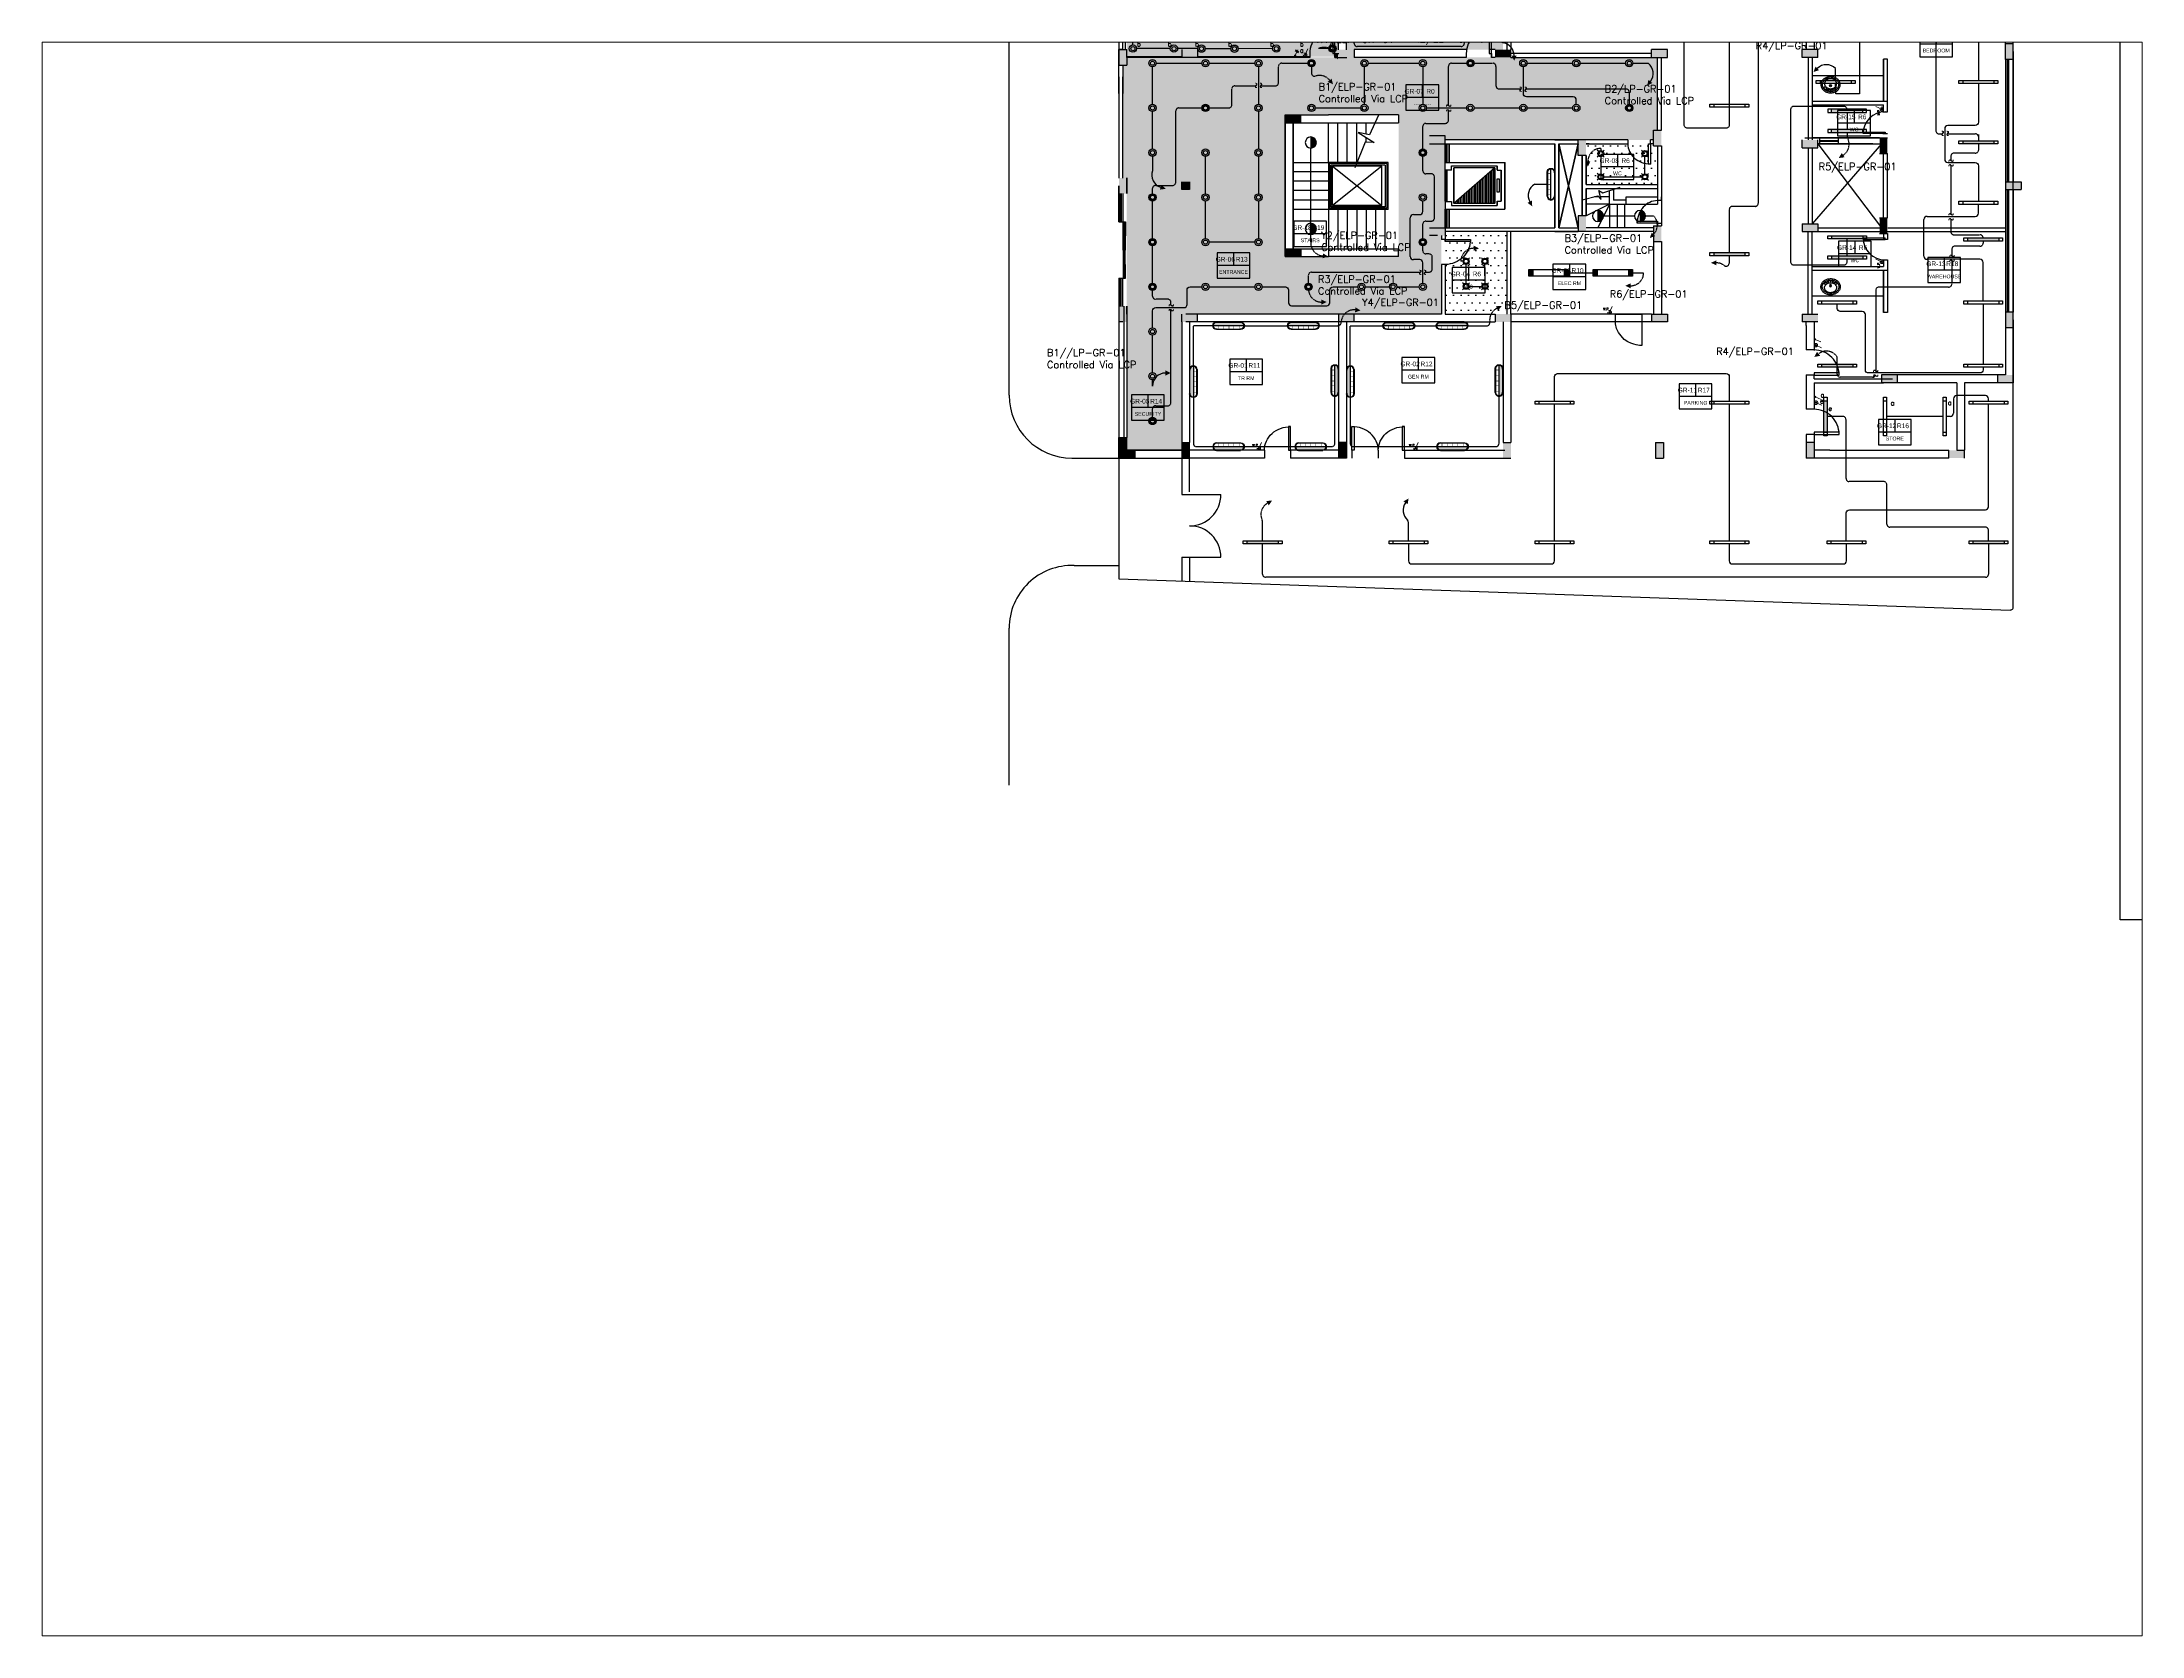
# Paper-space layout 'Layout1' of a CAD drawing. Extents: x 26 to 231, y 20 to 176.
# The model-space entities are those that its viewports show. They can reach past a viewport. Long polylines and large blocks are cut down to what shows.
import ezdxf
from ezdxf.enums import TextEntityAlignment as Align

# ---------------------------------------------------------------- set-up
doc = ezdxf.new("R2010")
doc.units = 0
doc.header["$LTSCALE"] = 0.4
for name, pattern in [('ACAD_ISO02W100', [15, 12, -3]), ('DASHED', [0.75, 0.5, -0.25]), ('ROF$0$MLINE', [4.5, 3, -0.3, 0.3, -0.3, 0.3, -0.3])]:
    doc.linetypes.add(name, pattern=pattern)
doc.layers.get('0').update_dxf_attribs({"color": 9, "linetype": 'CONTINUOUS'})
for name, color, linetype in [('ARCH', 9, 'CONTINUOUS'), ('EMERGENCY', 1, 'DASHED'), ('HOMERUN', 7, 'DASHED'), ('LEGEND', 7, 'CONTINUOUS'), ('LIGHT FIXTURE', 4, 'CONTINUOUS'), ('NORMAL', 3, 'CONTINUOUS')]:
    doc.layers.add(name, color=color, linetype=linetype)
doc.layers.add('SWITCHES', color=6, linetype='CONTINUOUS', lineweight=0)
doc.styles.add('16001-XHV-011$0$TYPE 2$0$ARIAL', font='arial.ttf', dxfattribs={"width": 0.8, "height": 0.2})
doc.styles.add('LEGEND$0$detials', font='romans8.shx')
doc.styles.add('S', font='ROMANS')

# ---------------------------------------------------------------- blocks, each defined once
blk = doc.blocks.new('A$C1F773893')
at = {"layer": 'ARCH'}
blk.add_lwpolyline([(0, 0.8), (0.07, 0.8), (0.07, 0), (0, 0), (0, 0.8, -0.414214), (0.8, 0, -0.414214)], format="xyb", dxfattribs=at)
blk = doc.blocks.new('A$C1A776F15')
at = {"layer": 'ARCH'}
blk.add_lwpolyline([(0.8, 0), (0.8, 0.07), (0, 0.07), (0, 0), (0.8, 0, 0.414214), (0, 0.8, 0.414214)], format="xyb", dxfattribs=at)
blk = doc.blocks.new('A$C55BC01F7')
at = {"linetype": 'Continuous'}
blk.add_lwpolyline([(0, 2.45, 0.052182), (0.05, 2.02, 0.050273), (0.18, 1.61, 0.049045), (0.4, 1.22, 0.044967), (0.68, 0.87, 0.043517), (1.05, 0.57, 0.039861), (1.46, 0.33, 0.038875), (1.93, 0.15, 0.0369), (2.42, 0.04, 0.036565), (2.93, 0, 0.036565), (3.43, 0.04, 0.0369), (3.92, 0.15, 0.038875), (4.39, 0.33, 0.039861), (4.8, 0.57, 0.043517), (5.17, 0.87, 0.044967), (5.46, 1.22, 0.049045), (5.68, 1.61, 0.050273), (5.81, 2.02, 0.052182), (5.85, 2.45, 0.052182), (5.81, 2.87, 0.050273), (5.68, 3.28, 0.049045), (5.46, 3.68, 0.044967), (5.17, 4.02, 0.043517), (4.8, 4.33, 0.039861), (4.39, 4.57, 0.038875), (3.92, 4.75, 0.0369), (3.43, 4.86, 0.036565), (2.93, 4.89, 0.036565), (2.42, 4.86, 0.0369), (1.93, 4.75, 0.038875), (1.46, 4.57, 0.039861), (1.05, 4.33, 0.043517), (0.68, 4.02, 0.044967), (0.4, 3.68, 0.049045), (0.18, 3.28, 0.050273), (0.05, 2.87, 0.052182), (0, 2.45)], format="xyb", close=True, dxfattribs=at)
at = {"layer": 'ARCH', "linetype": 'Continuous'}
blk.add_lwpolyline([(0.4, 2.45, 0.054562), (0.44, 2.09, 0.051981), (0.56, 1.76, 0.050339), (0.75, 1.43, 0.045088), (0.99, 1.15, 0.043281), (1.31, 0.9, 0.038844), (1.66, 0.7, 0.037686), (2.07, 0.55, 0.035387), (2.49, 0.46, 0.035006), (2.93, 0.43, 0.035006), (3.36, 0.46, 0.035387), (3.78, 0.55, 0.037686), (4.19, 0.7, 0.038844), (4.54, 0.9, 0.043281), (4.86, 1.15, 0.045088), (5.11, 1.43, 0.050339), (5.3, 1.76, 0.051981), (5.41, 2.09, 0.054562), (5.45, 2.45, 0.054562), (5.41, 2.8, 0.051981), (5.3, 3.14, 0.050339), (5.11, 3.46, 0.045088), (4.86, 3.74, 0.043281), (4.54, 4, 0.038844), (4.19, 4.19, 0.037686), (3.78, 4.34, 0.035387), (3.36, 4.43, 0.035006), (2.93, 4.46, 0.035006), (2.49, 4.43, 0.035387), (2.07, 4.34, 0.037686), (1.66, 4.19, 0.038844), (1.31, 4, 0.043281), (0.99, 3.74, 0.045088), (0.75, 3.46, 0.050339), (0.56, 3.14, 0.051981), (0.44, 2.8, 0.054562), (0.4, 2.45)], format="xyb", close=True, dxfattribs=at)
for points in [[(1.57, 3.16, 0.046963), (1.38, 2.94, 0.051651), (1.23, 2.68, 0.053099), (1.14, 2.41, 0.055324), (1.11, 2.14)], [(1.11, 2.14, 0.046947), (1.13, 1.9, 0.045466), (1.2, 1.67, 0.044525), (1.31, 1.45, 0.041266), (1.46, 1.25, 0.040061), (1.65, 1.07, 0.036837), (1.86, 0.92, 0.035897), (2.11, 0.79, 0.033758), (2.37, 0.7, 0.033272), (2.64, 0.65, 0.032542), (2.93, 0.63)], [(2.93, 3.66, 0.033862), (2.63, 3.64, 0.033632), (2.35, 3.58, 0.034141), (2.09, 3.49, 0.036361), (1.85, 3.36)], [(2.93, 3.66, 0.000497), (2.93, 3.66, 0.000497), (2.93, 3.66)], [(4.01, 3.36, 0.036361), (3.76, 3.49, 0.034141), (3.5, 3.58, 0.033632), (3.22, 3.64, 0.032859), (2.93, 3.66)], [(2.93, 0.63, 0.032547), (3.21, 0.65, 0.033276), (3.49, 0.7, 0.033763), (3.75, 0.79, 0.035903), (3.99, 0.92, 0.036844), (4.2, 1.07, 0.040069), (4.39, 1.25, 0.041274), (4.54, 1.45, 0.044533), (4.65, 1.67, 0.045475), (4.72, 1.9, 0.046954), (4.74, 2.14)], [(4.74, 2.14, 0.055307), (4.71, 2.42, 0.053081), (4.62, 2.68, 0.051634), (4.47, 2.94, 0.046949), (4.28, 3.16)]]:
    blk.add_lwpolyline(points, format="xyb", dxfattribs=at)
for centre, radius in [((2.2, 4.01), 0.177), ((2.93, 2.75), 0.328), ((2.93, 2.75), 0.221), ((2.93, 4.13), 0.177), ((3.66, 4.01), 0.177)]:
    blk.add_circle(centre, radius, dxfattribs=at)
for centre, radius, start, end in [((1.14, 3.46), 0.241, 164.51624, 174.90097), ((1.12, 3.46), 0.222, 175.07784, 185.79099), ((1.11, 3.46), 0.214, 185.71589, 196.7837), ((1.17, 3.45), 0.273, 155.38882, 164.57117), ((1.12, 3.46), 0.22, 196.9986, 207.9642), ((1.21, 3.43), 0.316, 146.59191, 155.31568), ((1.13, 3.47), 0.238, 207.89728, 218.03979), ((1.25, 3.41), 0.368, 139.13005, 146.62167), ((1.16, 3.49), 0.268, 218.16965, 227.88554), ((1.3, 3.37), 0.426, 131.99215, 139.12042), ((1.18, 3.52), 0.31, 227.84428, 236.2632), ((1.34, 3.32), 0.486, 125.76677, 132.00886), ((1.21, 3.56), 0.36, 236.3004, 244.28809), ((1.37, 3.28), 0.544, 119.7607, 125.77377), ((1.24, 3.62), 0.418, 244.26573, 251.15313), ((1.39, 3.23), 0.594, 114.27179, 119.77227), ((1.26, 3.67), 0.478, 251.15159, 257.73444), ((1.41, 3.2), 0.633, 108.89474, 114.28184), ((1.27, 3.73), 0.536, 257.72174, 263.58503), ((1.42, 3.18), 0.656, 103.70793, 108.9033), ((1.28, 3.78), 0.588, 263.57539, 269.26254), ((1.42, 3.17), 0.662, 98.53841, 103.71912), ((1.28, 3.82), 0.628, 269.25247, 274.57154), ((1.42, 3.18), 0.649, 93.26421, 98.54526), ((1.27, 3.85), 0.654, 274.56083, 279.8105), ((1.42, 3.21), 0.62, 87.91341, 93.27601), ((1.27, 3.86), 0.662, 279.80337, 284.98844), ((1.42, 3.26), 0.576, 82.1516, 87.92213), ((1.28, 3.85), 0.652, 284.97735, 290.18876), ((1.43, 3.31), 0.523, 76.19984, 82.16115), ((1.28, 3.82), 0.624, 290.17989, 295.12111), ((1.44, 3.37), 0.463, 69.48794, 76.21528), ((1.55, 3.25), 0.01, 66.15705, 115.12111), ((1.53, 3.2), 0.0605, 312.85945, 66.15705), ((1.46, 3.42), 0.403, 62.43631, 69.48513), ((1.49, 3.47), 0.347, 54.27095, 62.46167), ((1.51, 3.51), 0.298, 45.59167, 54.22435), ((1.54, 3.54), 0.26, 35.71787, 45.63599), ((1.56, 3.56), 0.232, 25.25183, 35.57573), ((1.81, 3.41), 0.0605, 142.515, 301.64915), ((1.58, 3.56), 0.217, 14.29389, 25.32123), ((1.51, 3.58), 0.283, 333.21674, 342.18125), ((1.55, 3.57), 0.248, 342.13028, 352.33982), ((1.58, 3.56), 0.215, 3.00421, 14.07636), ((1.57, 3.56), 0.225, 352.50356, 3.07652), ((4.04, 3.41), 0.0605, 238.35085, 37.485), ((4.27, 3.56), 0.217, 154.67877, 165.70611), ((4.27, 3.56), 0.215, 165.92364, 176.99579), ((4.28, 3.56), 0.225, 176.92348, 187.49644), ((4.31, 3.57), 0.248, 187.66018, 197.86972), ((4.34, 3.58), 0.283, 197.81875, 206.78326), ((4.29, 3.56), 0.232, 144.42427, 154.74817), ((4.31, 3.54), 0.26, 134.36401, 144.28213), ((4.34, 3.51), 0.298, 125.77565, 134.40833), ((4.37, 3.47), 0.347, 117.53833, 125.72905), ((4.39, 3.42), 0.403, 110.51487, 117.56369), ((4.41, 3.37), 0.463, 103.78472, 110.51206), ((4.32, 3.2), 0.0605, 113.84295, 227.14055), ((4.3, 3.25), 0.01, 64.87889, 113.84295), ((4.43, 3.31), 0.523, 97.83885, 103.80016), ((4.57, 3.82), 0.624, 244.87889, 249.82011), ((4.58, 3.85), 0.652, 249.81124, 255.02265), ((4.43, 3.26), 0.576, 92.07787, 97.8484), ((4.44, 3.21), 0.62, 86.72399, 92.08659), ((4.58, 3.86), 0.662, 255.01156, 260.19663), ((4.43, 3.18), 0.649, 81.45474, 86.73579), ((4.58, 3.85), 0.654, 260.1895, 265.43917), ((4.43, 3.17), 0.662, 76.28088, 81.46159), ((4.58, 3.82), 0.628, 265.42846, 270.74753), ((4.58, 3.78), 0.588, 270.73746, 276.42461), ((4.43, 3.18), 0.656, 71.0967, 76.29207), ((4.58, 3.73), 0.536, 276.41497, 282.27826), ((4.44, 3.2), 0.633, 65.71816, 71.10526), ((4.46, 3.23), 0.594, 60.22773, 65.72821), ((4.6, 3.67), 0.478, 282.26556, 288.84841), ((4.48, 3.28), 0.544, 54.22623, 60.2393), ((4.62, 3.62), 0.418, 288.84687, 295.73427), ((4.52, 3.32), 0.486, 47.99114, 54.23323), ((4.64, 3.56), 0.36, 295.71191, 303.6996), ((4.56, 3.37), 0.426, 40.87958, 48.00785), ((4.67, 3.52), 0.31, 303.7368, 312.15572), ((4.6, 3.41), 0.368, 33.37833, 40.86995), ((4.7, 3.49), 0.268, 312.11446, 321.83035), ((4.64, 3.43), 0.316, 24.68432, 33.40809), ((4.72, 3.47), 0.238, 321.96021, 332.10272), ((4.68, 3.45), 0.273, 15.42883, 24.61118), ((4.74, 3.46), 0.22, 332.0358, 343.0014), ((4.71, 3.46), 0.241, 5.09903, 15.48376), ((4.73, 3.46), 0.222, 354.20901, 4.92216), ((4.74, 3.46), 0.214, 343.2163, 354.28411)]:
    blk.add_arc(centre, radius, start, end, dxfattribs=at)
blk = doc.blocks.new('ROOM NAME')
blk.add_lwpolyline([(235.962, 146.113), (237.007, 146.113), (237.007, 146.916), (235.962, 146.916)], close=True)
for points in [[(236.485, 146.916), (236.485, 146.514)], [(237.007, 146.514), (235.962, 146.514)]]:
    blk.add_lwpolyline(points)
at = {"layer": 'ARCH', "style": '16001-XHV-011$0$TYPE 2$0$ARIAL', "width": 0.8}
for tag, height, p in [('F-R', 0.15, (236.224, 146.715)), ('DES', 0.12, (236.486, 146.31))]:
    blk.add_attdef(tag, text='', height=height, dxfattribs=at).set_placement(p, align=Align.MIDDLE)
blk.add_attdef('R', text='', height=0.15, dxfattribs=at).set_placement((236.746, 146.715), align=Align.MIDDLE_CENTER)
blk = doc.blocks.new('ARCH')
at = {"layer": 'ARCH', "ltscale": 0.05}
h = blk.add_hatch(color=256, dxfattribs=at)
h.paths.add_polyline_path([(0.5, 20.95), (0.125, 20.95), (0.125, 21.075), (0.5, 21.075)])
h.paths.add_polyline_path([(0.5, 21.075), (0.125, 21.075), (0.125, 21.2), (0.5, 21.2)])
h.paths.add_polyline_path([(0.125, 21.075), (0, 21.075), (0, 21.2), (0.125, 21.2)])
h.paths.add_polyline_path([(0.125, 20.95), (0, 20.95), (0, 21.075), (0.125, 21.075)])
for points in [[(0.25, 20.55), (0, 20.55), (0, 20.95), (0.25, 20.95)], [(5.3, 14.78), (5.3, 14.53), (5.8, 14.53), (5.8, 14.78)], [(5.8, 14.78), (5.8, 14.53), (5.3, 14.53), (5.3, 14.78)], [(24.487, 14.05), (24.238, 14.05), (24.238, 13.55), (24.487, 13.55)], [(24.487, 11.5), (24.238, 11.5), (24.238, 11), (24.487, 11)], [(5.8, 10.27), (5.8, 10.52), (5.3, 10.52), (5.3, 10.27)], [(5.8, 10.27), (5.8, 10.52), (5.3, 10.52), (5.3, 10.27)], [(0.25, 4.5), (0, 4.5), (0, 4.1), (0.25, 4.1)]]:
    blk.add_hatch(color=256, dxfattribs=at).paths.add_polyline_path(points)
at = {"layer": 'ARCH'}
h = blk.add_hatch(dxfattribs=at)
h.set_pattern_fill('DOTS', color=256, scale=0.15, style=0)
h.set_pattern_definition([(0, (-202.4808, -140.3811), (0.1190625, 0.238125), [0, -0.238125])])
h.paths.add_polyline_path([(10.275, 10.938), (9.9, 10.938), (9.9, 11.187), (10.4, 11.187), (10.4, 13.862), (9.9, 13.862), (9.9, 14.112), (10.4, 14.112), (10.4, 13.987), (17.037, 13.987), (17.037, 14.3), (17.162, 14.3), (17.162, 16.612), (0.25, 16.612), (0.25, 16.362), (0.125, 16.362), (0.125, 12.762), (0.25, 12.775), (0.25, 4.1), (2, 4.1), (2, 8.437), (10.275, 8.437)])
h.paths.add_polyline_path([(5.3, 14.78), (8.911, 14.78), (8.911, 10.27), (5.3, 10.27)], flags=16)
h.paths.add_polyline_path([(12.242, 20.95), (7.25, 20.95), (7.25, 16.859), (12.242, 16.859)])
h.paths.add_polyline_path([(7, 20.95), (0.25, 20.95), (0.25, 16.64), (7, 16.64)])
h.paths.add_polyline_path([(6.5, 17.14), (0.75, 17.14), (0.75, 20.45), (6.5, 20.45)], flags=16)
at = {"layer": 'ARCH', "ltscale": 0.05}
h = blk.add_hatch(color=256, dxfattribs=at)
h.paths.add_polyline_path([(2.125, 21.075), (2, 21.075), (2, 20.7), (2.125, 20.7)])
h.paths.add_polyline_path([(2.25, 20.95), (2.25, 21.075), (2.125, 21.075), (2.125, 20.7), (2.25, 20.7)])
h.paths.add_polyline_path([(2.125, 21.2), (2, 21.2), (2, 21.075), (2.125, 21.075)])
h.paths.add_polyline_path([(2.25, 21.2), (2.125, 21.2), (2.125, 21.075), (2.25, 21.075)])
h = blk.add_hatch(color=256, dxfattribs=at)
h.paths.add_polyline_path([(7.25, 21.2), (7, 21.2), (7, 20.95), (7.25, 20.95)])
h.paths.add_polyline_path([(7.25, 20.7), (7.25, 20.95), (7, 20.95), (7, 20.7)])
h = blk.add_hatch(color=256, dxfattribs=at)
h.paths.add_polyline_path([(26.95, 21.2), (26.95, 20.95), (26.7, 20.95), (26.45, 20.95), (26.45, 21.2)])
h.paths.add_polyline_path([(21.9, 20.95), (21.9, 21.2), (22.15, 21.2), (22.15, 20.95), (22.15, 20.7), (21.9, 20.7)])
h.paths.add_polyline_path([(17.1, 20.7), (17.1, 21.2), (17.35, 21.2), (17.35, 20.7)])
h.paths.add_polyline_path([(12.238, 21.2), (12.3, 21.2), (12.488, 21.2), (12.488, 20.7), (12.238, 20.7)])
h.paths.add_polyline_path([(11.988, 16.612), (11.988, 16.862), (12.488, 16.862), (12.488, 16.612)])
at = {"layer": 'ARCH'}
h = blk.add_hatch(dxfattribs=at)
h.set_pattern_fill('NET', color=256, scale=0.189)
h.set_pattern_definition([(0, (3.625, 18.79494), (0, 0.60007), []), (90, (3.625, 18.79494), (-0.60007, 4e-17), [])])
h.paths.add_polyline_path([(6.5, 20.45), (0.75, 20.45), (0.75, 17.14), (6.5, 17.14)])
at = {"layer": 'ARCH', "ltscale": 0.05}
h = blk.add_hatch(color=256, dxfattribs=at)
h.paths.add_polyline_path([(22.275, 16.612), (22.275, 16.862), (21.775, 16.862), (21.775, 16.612)])
h.paths.add_polyline_path([(21.775, 13.987), (21.775, 13.737), (22.275, 13.737), (22.275, 13.987)])
h.paths.add_polyline_path([(22.275, 11.062), (22.275, 11.312), (21.775, 11.312), (21.775, 11.062)])
h.paths.add_polyline_path([(28.5, 17.05), (28.25, 17.05), (28.25, 16.55), (28.5, 16.55), (28.5, 16.8)])
h.paths.add_polyline_path([(28.75, 12.4), (28.75, 12.65), (28.25, 12.65), (28.25, 12.4)])
h.paths.add_polyline_path([(24.8, 18.55), (24.8, 18.8), (24.3, 18.8), (24.3, 18.55)])
h.paths.add_polyline_path([(28.5, 18.55), (28.5, 18.8), (28, 18.8), (28, 18.55), (28.25, 18.55)])
h = blk.add_hatch(color=256, dxfattribs=at)
h.paths.add_polyline_path([(0, 12.775), (0.25, 12.775), (0.25, 12.275), (0, 12.275)])
h.paths.add_polyline_path([(0, 16.862), (0.25, 16.862), (0.25, 16.612), (0.25, 16.362), (0, 16.362), (0, 16.612)])
h = blk.add_hatch(color=256, dxfattribs=at)
h.paths.add_polyline_path([(9.9, 13.862), (9.9, 14.112), (10.15, 14.112), (10.4, 14.112), (10.4, 13.862)])
h.paths.add_polyline_path([(7, 16.612), (7, 16.862), (7.5, 16.862), (7.5, 16.612)])
h.paths.add_polyline_path([(2.5, 16.862), (2.5, 16.612), (2, 16.612), (2, 16.862)])
h = blk.add_hatch(color=256, dxfattribs=at)
h.paths.add_polyline_path([(17.037, 14.3), (17.287, 14.3), (17.287, 13.8), (17.037, 13.8)])
h.paths.add_polyline_path([(17.475, 16.862), (17.475, 16.612), (16.975, 16.612), (16.975, 16.862)])
h.paths.add_polyline_path([(14.887, 13.487), (14.637, 13.487), (14.637, 13.987), (14.7, 13.987), (14.887, 13.987)])
at = {"layer": 'ARCH'}
h = blk.add_hatch(dxfattribs=at)
h.set_pattern_fill('DOTS', color=256, scale=0.15, style=0)
h.set_pattern_definition([(0, (-202.13694, -140.3811), (0.1190625, 0.238125), [0, -0.238125])])
h.paths.add_polyline_path([(17.162, 13.862), (14.887, 13.862), (14.887, 12.562), (17.162, 12.562)])
h.paths.add_polyline_path([(12.372, 11.062), (10.4, 11.062), (10.4, 8.437), (12.372, 8.437)])
at = {"layer": 'ARCH', "ltscale": 0.05}
h = blk.add_hatch(color=256, dxfattribs=at)
h.paths.add_polyline_path([(0, 12.275), (0.25, 12.275), (0.25, 12.775), (0, 12.775)])
h.paths.add_polyline_path([(0, 8.187), (0.25, 8.187), (0.25, 8.437), (0.25, 8.688), (0, 8.688), (0, 8.437)])
h = blk.add_hatch(color=256, dxfattribs=at)
h.paths.add_polyline_path([(2.25, 12.65), (2.125, 12.65), (2.125, 12.4), (2.25, 12.4)])
h.paths.add_polyline_path([(2.125, 12.65), (2, 12.65), (2, 12.4), (2.125, 12.4)])
h = blk.add_hatch(color=256, dxfattribs=at)
h.paths.add_polyline_path([(17.037, 10.75), (17.287, 10.75), (17.287, 11.25), (17.037, 11.25)])
h.paths.add_polyline_path([(17.475, 8.187), (17.475, 8.437), (16.975, 8.437), (16.975, 8.187)])
h.paths.add_polyline_path([(14.887, 11.562), (14.637, 11.562), (14.637, 11.062), (14.7, 11.062), (14.887, 11.062)])
h = blk.add_hatch(color=256, dxfattribs=at)
h.paths.add_polyline_path([(9.9, 11.187), (9.9, 10.938), (10.15, 10.938), (10.4, 10.938), (10.4, 11.187)])
h.paths.add_polyline_path([(7, 8.437), (7, 8.187), (7.5, 8.187), (7.5, 8.437)])
h.paths.add_polyline_path([(2.5, 8.187), (2.5, 8.437), (2, 8.437), (2, 8.187)])
h = blk.add_hatch(color=256, dxfattribs=at)
h.paths.add_polyline_path([(26.95, 3.85), (26.95, 4.1), (26.7, 4.1), (26.45, 4.1), (26.45, 3.85)])
h.paths.add_polyline_path([(21.9, 4.1), (21.9, 3.85), (22.15, 3.85), (22.15, 4.1), (22.15, 4.35), (21.9, 4.35)])
h.paths.add_polyline_path([(17.1, 4.35), (17.1, 3.85), (17.35, 3.85), (17.35, 4.35)])
h.paths.add_polyline_path([(12.238, 3.85), (12.3, 3.85), (12.488, 3.85), (12.488, 4.35), (12.238, 4.35)])
h.paths.add_polyline_path([(11.988, 8.437), (11.988, 8.187), (12.488, 8.187), (12.488, 8.437)])
h = blk.add_hatch(color=256, dxfattribs=at)
h.paths.add_polyline_path([(24.3, 6.5), (24.3, 6.25), (24.8, 6.25), (24.8, 6.5)])
h.paths.add_polyline_path([(28.5, 6.25), (28.5, 6.5), (28.25, 6.5), (28, 6.5), (28, 6.25)])
h.paths.add_polyline_path([(28.5, 8.25), (28.5, 8.5), (28.25, 8.5), (28.25, 8), (28.5, 8)])
h.paths.add_polyline_path([(21.775, 8.437), (21.775, 8.187), (22.275, 8.187), (22.275, 8.437)])
h = blk.add_hatch(color=256, dxfattribs=at)
h.paths.add_polyline_path([(0.5, 4.1), (0.125, 4.1), (0.125, 3.975), (0.5, 3.975)])
h.paths.add_polyline_path([(0.5, 3.975), (0.125, 3.975), (0.125, 3.85), (0.5, 3.85)])
h.paths.add_polyline_path([(0.125, 3.975), (0, 3.975), (0, 3.85), (0.125, 3.85)])
h.paths.add_polyline_path([(0.125, 4.1), (0, 4.1), (0, 3.975), (0.125, 3.975)])
h = blk.add_hatch(color=256, dxfattribs=at)
h.paths.add_polyline_path([(2.25, 4.35), (2, 4.35), (2, 4.1), (2.125, 4.1), (2.25, 4.1)])
h.paths.add_polyline_path([(2.25, 4.1), (2.125, 4.1), (2, 4.1), (2, 3.85), (2.125, 3.85), (2.25, 3.85)])
h = blk.add_hatch(color=256, dxfattribs=at)
h.paths.add_polyline_path([(7.25, 4.35), (7, 4.35), (7, 4.1), (7.25, 4.1)])
h.paths.add_polyline_path([(7.25, 4.1), (7, 4.1), (7, 3.85), (7.25, 3.85)])
at = {"ltscale": 0.05}
for p, q in [((-1.43, 24.755), (0, 24.755)), ((0, 16.862), (0.25, 16.862)), ((0, 16.362), (0.25, 16.362))]:
    blk.add_line(p, q, dxfattribs=at)
for p, q in [((12.492, 24.323), (13.492, 24.323)), ((12.242, 22.323), (12.492, 22.323)), ((12.492, 22.323), (13.492, 22.323)), ((7.25, 21.2), (7.798, 21.2)), ((7.25, 21.16), (7.798, 21.16)), ((7.798, 21.2), (7.798, 21.16)), ((9.198, 21.2), (9.746, 21.2)), ((9.198, 21.2), (9.198, 21.16)), ((9.198, 21.16), (9.746, 21.16)), ((9.746, 20.95), (9.746, 21.2)), ((0, 20.562), (0.25, 20.536)), ((7, 18.69), (7, 18.09)), ((12.488, 16.612), (16.975, 16.612)), ((17.287, 14.3), (17.287, 16.612)), ((23.713, 14.234), (24.412, 14.234)), ((23.713, 14.184), (23.713, 14.234)), ((24.412, 14.184), (23.713, 14.184)), ((24.338, 14.184), (24.487, 14.184)), ((24.412, 14.234), (24.412, 14.184)), ((24.238, 14.05), (22.087, 14.05)), ((22.7, 13.862), (22.275, 13.862)), ((22.275, 13.862), (22.7, 13.862)), ((22.323, 14.05), (22.323, 13.862)), ((22.323, 14.05), (22.323, 13.862)), ((22.323, 13.97), (22.923, 13.97)), ((22.323, 13.96), (22.923, 13.96)), ((22.323, 13.955), (22.923, 13.955)), ((22.323, 13.945), (22.923, 13.945)), ((22.323, 13.862), (24.028, 13.862)), ((24.028, 13.862), (22.323, 13.862)), ((23.819, 14.05), (23.219, 14.05)), ((23.713, 10.866), (24.412, 10.866)), ((24.487, 10.813), (24.368, 10.813)), ((24.487, 11), (24.487, 10.813)), ((21.9, 8.07), (21.9, 7.292)), ((28.25, 7.298), (28.25, 6.67)), ((28.5, 7.32), (28.5, 6.62)), ((22.15, 6.37), (24.65, 6.37)), ((22.15, 6.25), (24.363, 6.25)), ((0, 4.5), (0.25, 4.5)), ((2.25, 2.69), (3.25, 2.69)), ((2, 0.69), (2.25, 0.69)), ((2.25, 0.69), (3.25, 0.69))]:
    blk.add_line(p, q)
blk.add_lwpolyline([(0, 0), (28.397, -0.992, 0.424475), (28.5, -0.892), (28.5, 26.092, 0.424475), (28.397, 26.192), (0, 25.2)], format="xyb")
for points in [[(8.091, 21.14), (7.391, 21.14), (7.391, 21.1), (8.091, 21.1)], [(8.905, 21.14), (9.605, 21.14), (9.605, 21.1), (8.905, 21.1)]]:
    blk.add_lwpolyline(points, close=True)
for centre, start, end in [((-1.5, 26.754), 180, 272), ((-1.5, 19.2), 90, 180), ((-1.5, 5.85), 180, 270)]:
    blk.add_arc(centre, 2, start, end, dxfattribs=at)
for centre, start, end in [((12.492, 24.323), 270, 0), ((12.492, 22.323), 0, 90), ((2.25, 2.69), 270, 0), ((2.25, 0.69), 0, 90)]:
    blk.add_arc(centre, 1, start, end)
at = {"layer": 'ARCH'}
for p, q in [((-3.5, 26.754), (-3.5, 31.975)), ((-1.5, 21.2), (6.904, 21.2)), ((0.5, 20.95), (6.914, 20.95)), ((2, 21.2), (2.25, 21.2)), ((2.25, 21.2), (2.25, 20.95)), ((2.25, 20.95), (2.25, 20.7)), ((6.81, 20.95), (7, 20.95)), ((6.88, 21.2), (7, 21.2)), ((7.25, 21.2), (7, 21.2)), ((9.746, 21.2), (12.242, 21.2)), ((9.746, 20.95), (12.242, 20.95)), ((11.316, 20.95), (12.036, 20.95)), ((12.3, 21.2), (12.488, 21.2)), ((17.1, 21.2), (17.35, 21.2)), ((17.1, 20.7), (17.1, 21.2)), ((17.35, 20.7), (17.35, 21.2)), ((26.95, 21.2), (21.9, 21.2)), ((22.15, 21.2), (21.9, 21.2)), ((21.9, 20.95), (21.9, 21.2)), ((21.9, 19.72), (21.9, 20.95)), ((22.15, 20.95), (22.15, 21.2)), ((26.7, 20.95), (22.15, 20.95)), ((22.15, 19.72), (22.15, 20.95)), ((26.45, 21.2), (26.45, 20.95)), ((26.7, 20.95), (26.95, 20.95)), ((26.775, 18.9), (26.775, 20.95)), ((26.825, 18.9), (26.825, 20.95)), ((26.95, 21.2), (26.95, 20.95)), ((0, 20.562), (0, 16.362)), ((0.2, 20.541), (0.194, 16.862)), ((7, 16.859), (7, 20.7)), ((7.25, 20.7), (7, 20.7)), ((7.25, 16.859), (7.25, 20.7)), ((12.238, 20.7), (12.488, 20.7)), ((17.1, 20.7), (17.35, 20.7)), ((22.15, 20.7), (21.9, 20.7)), ((-3.5, 5.85), (-3.5, 19.2)), ((21.9, 18.55), (21.9, 18.921)), ((21.9, 18.921), (22.15, 18.921)), ((22.15, 18.8), (22.15, 18.991)), ((22.15, 18.92), (22.3, 18.92)), ((22.15, 18.8), (24.3, 18.8)), ((24.3, 18.8), (24.15, 18.8)), ((26.7, 18.8), (24.3, 18.8)), ((24.3, 18.55), (24.3, 18.8)), ((24.8, 18.55), (24.8, 18.8)), ((26.7, 18.8), (26.7, 18.9)), ((26.7, 18.9), (26.95, 18.9)), ((26.95, 18.8), (26.95, 18.9)), ((28.5, 18.8), (26.95, 18.8)), ((28, 18.55), (28, 18.8)), ((28.5, 18.55), (28.5, 18.8)), ((21.9, 18.55), (21.9, 18.085)), ((22.15, 18.675), (22.15, 18.085)), ((22.15, 18.55), (22.3, 18.55)), ((22.15, 18.55), (24.3, 18.55)), ((26.7, 18.55), (24.3, 18.55)), ((28.25, 18.55), (26.7, 18.55)), ((28.25, 16.55), (28.25, 18.55)), ((28.25, 18.55), (28.5, 18.55)), ((28.5, 16.8), (28.5, 18.55)), ((0, 16.612), (0, 16.862)), ((0.125, 16.862), (0, 16.862)), ((0.25, 16.612), (0.25, 16.862)), ((2, 16.862), (2, 16.612)), ((2.5, 16.862), (2.5, 16.612)), ((6.08, 16.737), (6.08, 16.612)), ((6.88, 16.612), (6.88, 16.862)), ((6.88, 16.737), (6.88, 16.612)), ((11.077, 16.862), (7.5, 16.862)), ((7.5, 16.862), (7.5, 16.612)), ((11.067, 16.737), (11.067, 16.612)), ((11.988, 16.862), (11.798, 16.862)), ((11.867, 16.612), (11.867, 16.862)), ((11.867, 16.612), (11.867, 16.862)), ((11.867, 16.737), (11.867, 16.612)), ((16.975, 16.612), (16.975, 16.862)), ((17.475, 16.862), (16.975, 16.862)), ((17.475, 16.612), (17.475, 16.862)), ((21.775, 16.612), (21.775, 16.862)), ((22.275, 16.862), (21.775, 16.862)), ((22.15, 17.285), (22.15, 16.862)), ((22.275, 16.612), (22.275, 16.862)), ((28.5, 17.05), (28.25, 17.05)), ((28.5, 16.8), (28.5, 16.55)), ((0, 16.362), (0, 16.612)), ((0.125, 16.362), (0.125, 15.462)), ((0.25, 16.64), (2, 16.639)), ((0.25, 16.612), (0.25, 16.362)), ((6.08, 16.612), (0.25, 16.612)), ((2.5, 16.639), (6.08, 16.637)), ((11.067, 16.612), (7.5, 16.612)), ((11.988, 16.612), (11.867, 16.612)), ((14.219, 16.612), (15.195, 16.612)), ((14.979, 16.612), (15.45, 16.612)), ((16.975, 16.612), (17.475, 16.612)), ((17.162, 14.3), (17.162, 16.612)), ((17.287, 15.062), (17.287, 16.612)), ((21.963, 16.612), (21.963, 13.987)), ((22.087, 16.612), (22.087, 13.987)), ((24.368, 15.22), (24.368, 16.56)), ((24.487, 15.22), (24.487, 16.56)), ((28.5, 16.55), (28.25, 16.55)), ((0.125, 12.762), (0.125, 15.993)), ((22.087, 16.034), (24.368, 16.034)), ((5.3, 10.27), (5.3, 14.78)), ((5.3, 14.78), (5.3, 10.27)), ((5.3, 14.78), (5.3, 10.27)), ((5.3, 10.27), (5.3, 14.78)), ((5.3, 14.78), (6.675, 14.78)), ((5.55, 14.78), (5.55, 10.27)), ((5.55, 14.78), (5.55, 10.52)), ((5.55, 10.27), (5.55, 14.78)), ((22.087, 15.22), (24.487, 15.22)), ((22.087, 15.1), (24.368, 15.1)), ((24.338, 14.884), (24.487, 14.884)), ((24.368, 14.883), (24.368, 15.1)), ((24.487, 14.884), (24.487, 15.22)), ((5.3, 14.53), (6.675, 14.53)), ((5.55, 10.27), (5.55, 14.53)), ((6.675, 13.28), (6.675, 14.53)), ((6.675, 13.27), (6.675, 14.52)), ((6.975, 13.28), (6.975, 14.53)), ((6.975, 13.27), (6.975, 14.52)), ((7.275, 13.28), (7.275, 14.53)), ((7.275, 13.27), (7.275, 14.52)), ((7.575, 13.28), (7.575, 14.53)), ((7.575, 13.27), (7.575, 14.52)), ((7.875, 14.17), (7.875, 14.53)), ((7.875, 13.913), (7.875, 14.061)), ((10.15, 14.112), (9.9, 14.112)), ((10.4, 14.112), (10.15, 14.112)), ((10.4, 13.862), (10.4, 14.112)), ((10.4, 13.862), (10.4, 14.112)), ((17.037, 14.3), (17.287, 14.3)), ((17.037, 13.8), (17.037, 14.3)), ((17.037, 14.3), (17.287, 14.3)), ((17.037, 13.8), (17.037, 14.3)), ((9.9, 13.862), (13.887, 13.862)), ((13.887, 13.987), (10.4, 13.987)), ((10.4, 13.862), (10.4, 13.27)), ((10.4, 13.28), (10.4, 13.862)), ((10.45, 13.28), (10.45, 13.862)), ((10.46, 13.28), (10.46, 13.862)), ((10.525, 13.862), (10.525, 13.27)), ((10.525, 13.28), (10.525, 13.862)), ((14.7, 13.987), (13.887, 13.987)), ((13.887, 13.862), (13.887, 11.187)), ((13.887, 13.987), (14.637, 13.987)), ((13.887, 11.187), (13.887, 13.862)), ((14.012, 13.862), (14.012, 11.187)), ((14.012, 11.187), (14.012, 13.862)), ((14.012, 13.862), (14.637, 13.862)), ((14.012, 13.862), (14.637, 13.862)), ((14.887, 13.487), (14.637, 13.487)), ((14.887, 13.487), (14.637, 13.487)), ((14.95, 13.987), (14.7, 13.987)), ((14.762, 13.487), (14.762, 11.562)), ((14.762, 11.562), (14.762, 13.487)), ((14.887, 13.487), (14.887, 12.562)), ((14.887, 12.562), (14.887, 13.487)), ((14.887, 13.862), (14.988, 13.862)), ((14.986, 13.862), (15.963, 13.862)), ((15.746, 13.862), (16.217, 13.862)), ((16.217, 13.987), (16.092, 13.987)), ((16.217, 13.987), (16.217, 13.862)), ((16.937, 13.862), (16.937, 13.987)), ((17.037, 13.987), (16.937, 13.987)), ((17.037, 13.987), (16.937, 13.987)), ((17.037, 13.862), (16.937, 13.862)), ((17.037, 13.862), (16.937, 13.862)), ((17.037, 13.8), (17.287, 13.8)), ((17.037, 13.8), (17.287, 13.8)), ((17.162, 13.8), (17.162, 11.937)), ((17.287, 13.8), (17.287, 12.05)), ((21.775, 13.737), (21.775, 13.987)), ((21.775, 13.737), (22.275, 13.737)), ((21.963, 13.737), (21.963, 11.312)), ((22.087, 13.737), (22.087, 11.312)), ((22.275, 13.737), (22.275, 13.987)), ((22.923, 14.05), (22.923, 13.862)), ((23.5, 13.862), (24.3, 13.862)), ((24.238, 14.05), (24.487, 14.05)), ((24.238, 13.55), (24.487, 13.55)), ((24.3, 14.05), (24.3, 13.987)), ((0.25, 12.775), (0.25, 12.275)), ((0.25, 12.275), (0.25, 12.775)), ((5.55, 13.27), (6.675, 13.27)), ((6.675, 12.97), (5.55, 12.97)), ((8.575, 13.27), (6.675, 13.27)), ((6.675, 13.27), (6.675, 11.77)), ((6.713, 13.233), (6.713, 11.807)), ((6.762, 11.858), (6.762, 13.182)), ((8.375, 13.145), (6.8, 13.145)), ((6.8, 11.895), (6.8, 13.145)), ((8.375, 11.895), (8.375, 13.145)), ((8.575, 11.77), (8.575, 13.27)), ((10.4, 13.03), (10.4, 13.28)), ((10.4, 13.27), (12.3, 13.27)), ((10.4, 13.02), (10.4, 13.27)), ((10.4, 13.03), (10.6, 13.03)), ((10.4, 12.03), (10.4, 13.03)), ((10.4, 13.02), (10.4, 12.02)), ((10.45, 12.03), (10.45, 13.03)), ((10.45, 13.02), (10.45, 12.02)), ((10.6, 13.155), (12.05, 13.155)), ((10.6, 13.03), (10.6, 13.155)), ((10.6, 13.02), (10.6, 13.145)), ((11.575, 12.742), (11.575, 11.96)), ((11.625, 12.786), (11.625, 11.96)), ((11.675, 12.829), (11.675, 11.96)), ((11.725, 12.873), (11.725, 11.96)), ((11.775, 12.916), (11.775, 11.96)), ((11.825, 12.96), (11.825, 11.96)), ((11.875, 13.003), (11.875, 11.96)), ((11.925, 13.047), (11.925, 11.96)), ((11.975, 13.09), (11.975, 11.97)), ((11.975, 11.96), (11.975, 13.08)), ((12.05, 13.145), (12.05, 13.02)), ((12.05, 13.02), (12.175, 13.02)), ((12.175, 12.03), (12.175, 13.02)), ((12.175, 13.02), (12.175, 12.03)), ((12.3, 11.78), (12.3, 13.28)), ((12.3, 13.27), (12.3, 11.78)), ((0, 12.275), (0, 12.525)), ((0, 12.525), (0, 12.275)), ((0.025, 12.275), (0.025, 11.375)), ((0.069, 12.275), (0.067, 11.375)), ((0.125, 12.275), (0.125, 11.375)), ((2, 12.4), (2, 12.65)), ((2, 12.65), (2, 12.4)), ((2.25, 12.4), (2.25, 12.65)), ((2.25, 12.65), (2.25, 12.4)), ((6.675, 12.67), (5.55, 12.67)), ((6.675, 12.37), (5.55, 12.37)), ((6.675, 12.07), (5.55, 12.07)), ((10.775, 12.047), (10.775, 11.96)), ((10.825, 12.09), (10.825, 11.96)), ((10.875, 12.134), (10.875, 11.96)), ((10.925, 12.177), (10.925, 11.96)), ((10.975, 12.221), (10.975, 11.96)), ((11.025, 12.264), (11.025, 11.96)), ((11.075, 12.308), (11.075, 11.96)), ((11.125, 12.351), (11.125, 11.96)), ((11.175, 12.395), (11.175, 11.96)), ((11.225, 12.438), (11.225, 11.96)), ((11.275, 12.482), (11.275, 11.96)), ((11.325, 12.525), (11.325, 11.96)), ((11.375, 12.568), (11.375, 11.96)), ((11.425, 12.612), (11.425, 11.96)), ((11.475, 12.655), (11.475, 11.96)), ((11.525, 12.699), (11.525, 11.96)), ((14.887, 12.562), (17.162, 12.562)), ((14.887, 11.562), (14.887, 12.442)), ((14.887, 12.442), (14.887, 11.562)), ((14.887, 12.442), (17.162, 12.442)), ((17.287, 12.05), (17.162, 12.05)), ((17.287, 12.05), (17.287, 12.175)), ((6.675, 11.77), (5.55, 11.77)), ((6.675, 11.78), (6.675, 10.53)), ((6.675, 11.77), (6.675, 10.52)), ((8.575, 11.77), (6.675, 11.77)), ((8.537, 11.807), (6.713, 11.807)), ((8.487, 11.858), (6.762, 11.858)), ((8.375, 11.895), (6.8, 11.895)), ((6.975, 11.78), (6.975, 10.53)), ((6.975, 11.77), (6.975, 10.52)), ((7.275, 11.78), (7.275, 10.53)), ((7.275, 11.77), (7.275, 10.52)), ((7.575, 11.78), (7.575, 10.53)), ((7.575, 11.77), (7.575, 10.52)), ((7.875, 11.77), (7.875, 10.52)), ((8.175, 11.77), (8.175, 10.52)), ((8.475, 11.77), (8.475, 10.52)), ((10.4, 12.03), (10.4, 11.78)), ((10.4, 12.02), (10.4, 11.77)), ((10.4, 12.02), (10.6, 12.02)), ((10.4, 11.78), (12.3, 11.78)), ((10.4, 11.187), (10.4, 11.78)), ((10.4, 11.77), (10.4, 11.187)), ((10.45, 11.187), (10.45, 11.78)), ((10.46, 11.187), (10.46, 11.78)), ((10.525, 11.187), (10.525, 11.78)), ((10.525, 11.77), (10.525, 11.187)), ((10.6, 12.02), (10.6, 11.895)), ((10.6, 12.02), (10.6, 11.905)), ((10.6, 11.895), (12.05, 11.895)), ((10.725, 12.003), (10.725, 11.96)), ((12.05, 11.905), (12.05, 12.03)), ((12.05, 12.03), (12.175, 12.03)), ((14.887, 11.562), (14.637, 11.562)), ((14.887, 11.562), (14.637, 11.562)), ((24.238, 11.5), (24.487, 11.5)), ((0, 11.375), (0.203, 11.375)), ((0.16, 11.375), (0.16, 10.475)), ((0.203, 11.375), (0.202, 10.475)), ((9.9, 11.187), (13.887, 11.187)), ((10.15, 10.938), (9.9, 10.938)), ((10.275, 10.938), (10.275, 10.817)), ((10.4, 10.817), (10.275, 10.817)), ((10.4, 11.187), (10.4, 10.938)), ((10.4, 11.187), (10.4, 10.938)), ((13.887, 11.062), (10.4, 11.062)), ((10.4, 10.938), (10.4, 10.747)), ((12.372, 8.437), (12.372, 11.062)), ((12.492, 8.437), (12.492, 11.062)), ((14.7, 11.062), (13.887, 11.062)), ((13.887, 11.062), (14.637, 11.062)), ((14.012, 11.187), (14.637, 11.187)), ((14.012, 11.187), (14.637, 11.187)), ((14.95, 11.062), (14.7, 11.062)), ((16.937, 11.062), (14.95, 11.062)), ((17.037, 11.062), (16.092, 11.062)), ((17.037, 11.187), (16.937, 11.187)), ((17.037, 11.187), (16.937, 11.187)), ((17.037, 11.062), (16.937, 11.062)), ((17.037, 11.25), (17.037, 10.75)), ((17.037, 11.25), (17.287, 11.25)), ((17.037, 11.25), (17.287, 11.25)), ((17.037, 11.25), (17.037, 10.75)), ((17.037, 10.75), (17.287, 10.75)), ((17.037, 10.75), (17.287, 10.75)), ((17.162, 11.33), (17.287, 11.33)), ((21.775, 11.312), (21.775, 11.062)), ((21.775, 11.312), (22.275, 11.312)), ((21.963, 8.437), (21.963, 11.062)), ((22.087, 8.437), (22.087, 11.062)), ((22.275, 11.312), (22.275, 11.062)), ((22.275, 11.187), (22.7, 11.187)), ((22.7, 11.187), (24.236, 11.187)), ((23.284, 11.062), (24.65, 11.062)), ((24.238, 11), (24.487, 11)), ((24.3, 11), (24.3, 11.062)), ((0.135, 10.475), (0.202, 10.475)), ((0.16, 9.575), (0.16, 10.475)), ((0.203, 9.575), (0.202, 10.475)), ((5.3, 10.52), (6.675, 10.52)), ((5.3, 10.27), (6.675, 10.27)), ((0, 9.575), (0.203, 9.575)), ((0.025, 8.675), (0.025, 9.575)), ((0.069, 8.675), (0.067, 9.575)), ((0.125, 8.675), (0.125, 9.575)), ((10.275, 10.017), (10.275, 8.437)), ((10.4, 10.017), (10.275, 10.017)), ((10.4, 10.017), (10.4, 8.437)), ((0, 8.688), (0, 8.437)), ((0, 8.437), (0, 8.187)), ((0.125, 8.187), (0, 8.187)), ((0.25, 8.437), (0.25, 8.688)), ((0.25, 8.437), (0.25, 8.187)), ((2, 8.187), (2, 8.437)), ((10.275, 8.437), (2.125, 8.437)), ((10.4, 8.187), (2.125, 8.187)), ((2.5, 8.187), (2.5, 8.437)), ((7, 8.437), (7, 8.187)), ((7, 8.191), (7, 4.35)), ((7.25, 8.191), (7.25, 4.35)), ((9.9, 8.437), (7.5, 8.437)), ((7.5, 8.187), (7.5, 8.437)), ((10.15, 8.187), (7.5, 8.187)), ((10.4, 8.437), (11.988, 8.437)), ((10.4, 8.187), (11.988, 8.187)), ((11.988, 8.437), (11.988, 8.187)), ((12.238, 8.187), (12.238, 4.35)), ((12.488, 8.187), (12.488, 4.35)), ((16.975, 8.437), (17.475, 8.437)), ((16.975, 8.437), (16.975, 8.187)), ((17.475, 8.187), (16.975, 8.187)), ((17.475, 8.437), (17.475, 8.187)), ((21.775, 8.437), (21.775, 8.187)), ((21.775, 8.437), (22.275, 8.437)), ((22.275, 8.187), (21.775, 8.187)), ((21.9, 8.07), (21.9, 8.187)), ((22.15, 8.187), (22.15, 8.02)), ((28.5, 8.5), (28.25, 8.5)), ((28.25, 8.5), (28.25, 7.298)), ((28.5, 8.25), (28.5, 8.5)), ((28.5, 8.25), (28.5, 7.32)), ((22.15, 8.02), (22.15, 7.281)), ((28.5, 8), (28.25, 8)), ((21.9, 6.5), (21.9, 5.403)), ((22.15, 6.37), (22.15, 6.49)), ((22.15, 6.25), (22.15, 5.403)), ((26.7, 6.5), (24.3, 6.5)), ((24.3, 6.5), (24.3, 6.25)), ((26.7, 6.25), (24.3, 6.25)), ((24.8, 6.5), (24.8, 6.25)), ((28.25, 6.5), (26.7, 6.5)), ((26.7, 6.25), (26.7, 6.15)), ((26.95, 6.25), (26.95, 6.15)), ((28.5, 6.25), (26.95, 6.25)), ((28, 6.5), (28, 6.25)), ((28.25, 6.67), (28.25, 6.5)), ((28.5, 6.62), (28.5, 6.5)), ((28.5, 6.5), (28.5, 6.25)), ((0, 4.1), (0, 4.5)), ((0.25, 4.1), (0.25, 4.5)), ((4.632, 4.1), (0.25, 4.1)), ((0.5, 4.1), (2.125, 4.1)), ((2, 4.35), (2.25, 4.35)), ((2.25, 4.1), (2.25, 4.35)), ((2.25, 3.85), (2.25, 4.1)), ((7, 4.1), (5.471, 4.1)), ((7.25, 4.35), (7, 4.35)), ((9.102, 4.1), (12.3, 4.1)), ((12.238, 4.35), (12.488, 4.35)), ((17.1, 4.35), (17.1, 3.85)), ((17.1, 4.35), (17.35, 4.35)), ((17.35, 4.35), (17.35, 3.85)), ((21.9, 4.603), (21.9, 4.1)), ((22.15, 4.35), (21.9, 4.35)), ((21.9, 4.1), (21.9, 3.85)), ((22.15, 4.603), (22.15, 4.1)), ((22.65, 4.1), (22.15, 4.1)), ((22.15, 4.1), (22.15, 3.85)), ((26.45, 3.85), (26.45, 4.1)), ((26.7, 4.1), (26.95, 4.1)), ((26.95, 3.85), (26.95, 4.1)), ((-1.5, 3.85), (2.125, 3.85)), ((2, 3.85), (2.25, 3.85)), ((4, 3.85), (2.125, 3.85)), ((4.632, 3.85), (4.1, 3.85)), ((7, 3.85), (5.471, 3.85)), ((7.25, 3.85), (7, 3.85)), ((9.102, 3.85), (12.3, 3.85)), ((12.3, 3.85), (12.488, 3.85)), ((17.1, 3.85), (17.35, 3.85)), ((22.15, 3.85), (21.9, 3.85)), ((22.65, 3.85), (22.15, 3.85)), ((-1.43, 0.426), (0, 0.426)), ((-3.5, -6.575), (-3.5, -1.573))]:
    blk.add_line(p, q, dxfattribs=at)
at = {"layer": 'ARCH', "ltscale": 0.05}
for p, q in [((12.242, 24.323), (12.242, 25.628)), ((12.492, 24.323), (12.492, 25.636)), ((0, 21.2), (0, 25.2)), ((12.242, 24.323), (12.492, 24.323)), ((12.242, 21.2), (12.242, 22.323)), ((12.492, 22.323), (12.492, 21.2)), ((0, 21.2), (0, 20.95)), ((0.5, 21.2), (0, 21.2)), ((0, 20.95), (0.5, 20.95)), ((0.5, 20.95), (0.5, 21.2)), ((7, 20.335), (7, 20.835)), ((7.25, 20.7), (7.25, 21.2)), ((26.7, 18.9), (26.7, 20.95)), ((26.95, 18.9), (26.95, 20.95)), ((0.125, 16.862), (0.125, 20.549)), ((2, 20.7), (2.25, 20.7)), ((12.358, 20.7), (12.358, 17.906)), ((12.488, 20.7), (12.488, 17.906)), ((22.15, 19.721), (21.9, 19.721)), ((22.15, 18.92), (22.15, 18.795)), ((22.16, 18.085), (21.9, 18.085)), ((12.358, 17.962), (12.358, 16.862)), ((12.488, 18.032), (12.488, 16.862)), ((12.488, 16.612), (12.488, 16.862)), ((16.975, 16.737), (12.488, 16.737)), ((15.45, 16.737), (14.219, 16.737)), ((21.9, 17.285), (21.9, 16.862)), ((22.15, 17.285), (21.9, 17.285)), ((0, 15.462), (0, 16.362)), ((22.275, 16.612), (21.775, 16.612)), ((28.25, 16.55), (28.25, 12.65)), ((28.3, 16.55), (28.3, 12.65)), ((28.31, 16.55), (28.31, 12.65)), ((28.35, 16.55), (28.35, 12.65)), ((28.5, 16.55), (28.5, 12.65)), ((0, 15.993), (0, 12.762)), ((5.8, 14.53), (5.8, 14.78)), ((5.8, 14.53), (5.8, 14.78)), ((8.911, 14.78), (6.675, 14.78)), ((8.272, 14.771), (7.982, 14.149)), ((8.911, 14.78), (8.911, 14.53)), ((8.911, 14.78), (8.911, 14.53)), ((6.675, 14.53), (8.911, 14.53)), ((7.622, 14.218), (8.134, 13.9)), ((7.982, 14.149), (7.622, 14.218)), ((7.843, 13.914), (7.511, 13.099)), ((8.134, 13.9), (7.843, 13.914)), ((14.637, 13.862), (14.012, 11.187)), ((14.012, 13.862), (14.637, 11.187)), ((14.012, 11.187), (14.637, 13.862)), ((14.637, 11.187), (14.012, 13.862)), ((14.637, 13.487), (14.637, 13.987)), ((14.7, 13.987), (14.637, 13.987)), ((14.637, 13.487), (14.637, 13.987)), ((14.988, 13.987), (14.887, 13.987)), ((14.988, 13.862), (14.887, 13.862)), ((16.217, 13.987), (14.986, 13.987)), ((16.092, 13.987), (14.986, 13.987)), ((21.862, 14.05), (24.487, 14.05)), ((24.3, 13.862), (22.087, 11.312)), ((22.275, 13.862), (24.3, 11.187)), ((24.363, 11), (24.363, 13.55)), ((24.487, 11.5), (24.487, 13.55)), ((8.537, 13.233), (6.713, 13.233)), ((8.487, 13.182), (6.762, 13.182)), ((6.8, 13.145), (8.375, 11.895)), ((8.375, 13.145), (6.8, 11.895)), ((8.487, 13.182), (8.487, 11.858)), ((8.537, 13.233), (8.537, 11.807)), ((11.975, 13.09), (10.675, 13.09)), ((10.675, 11.97), (10.675, 13.09)), ((11.975, 13.09), (10.675, 11.96)), ((10.675, 13.08), (10.675, 11.96)), ((12.05, 13.03), (12.05, 13.155)), ((0, 11.375), (0, 12.275)), ((2.25, 12.4), (2, 12.4)), ((14.757, 12.074), (15.255, 12.198)), ((15.281, 12.172), (15.151, 12.172)), ((15.255, 12.198), (15.365, 12.088)), ((15.296, 12.378), (15.421, 12.295)), ((15.365, 12.088), (15.296, 12.378)), ((15.637, 12.172), (15.345, 12.172)), ((15.421, 12.295), (15.974, 12.475)), ((15.637, 11.937), (15.637, 12.365)), ((15.762, 12.406), (15.762, 12.062)), ((16.162, 12.062), (15.762, 12.062)), ((16.162, 12.172), (17.162, 12.172)), ((16.162, 11.937), (16.162, 12.172)), ((17.287, 12.05), (17.287, 11.33)), ((28.25, 12.65), (28.75, 12.65)), ((28.25, 12.65), (28.25, 12.4)), ((28.25, 12.4), (28.75, 12.4)), ((28.25, 12.4), (28.25, 8.5)), ((28.3, 12.4), (28.3, 8.5)), ((28.31, 12.4), (28.31, 8.5)), ((28.35, 12.4), (28.35, 8.5)), ((28.5, 12.4), (28.5, 8.5)), ((28.75, 12.65), (28.75, 12.4)), ((11.975, 11.96), (10.675, 11.96)), ((12.05, 12.02), (12.05, 11.895)), ((14.637, 11.562), (14.637, 11.062)), ((14.637, 11.562), (14.637, 11.062)), ((15.637, 11.937), (14.887, 11.562)), ((15.637, 11.937), (14.887, 11.937)), ((15.637, 11.937), (15.262, 11.187)), ((15.637, 11.937), (15.637, 11.187)), ((15.637, 11.937), (16.162, 11.937)), ((15.872, 11.937), (15.872, 11.187)), ((16.108, 11.937), (16.108, 11.187)), ((16.162, 11.937), (17.162, 11.937)), ((0.135, 10.475), (0.135, 11.375)), ((14.7, 11.062), (14.637, 11.062)), ((16.937, 11.187), (14.887, 11.187)), ((17.162, 11.33), (17.162, 11.25)), ((17.287, 11.33), (17.287, 11.25)), ((21.775, 11.062), (23.474, 11.062)), ((23.713, 10.866), (23.713, 10.816)), ((23.713, 10.816), (24.412, 10.816)), ((24.368, 11), (24.368, 10.816)), ((24.412, 10.816), (24.412, 10.866)), ((24.504, 11.182), (28.25, 11.182)), ((24.504, 11.062), (28.25, 11.062)), ((0.135, 10.475), (0.135, 9.575)), ((5.8, 10.52), (5.8, 10.27)), ((5.8, 10.52), (5.8, 10.27)), ((6.675, 10.52), (8.911, 10.52)), ((6.675, 10.52), (6.675, 10.27)), ((8.911, 10.27), (6.675, 10.27)), ((8.16, 10.52), (8.911, 10.52)), ((8.911, 10.27), (8.911, 10.52)), ((8.911, 10.27), (8.911, 10.52)), ((24.338, 10.166), (24.487, 10.166)), ((24.368, 10.167), (24.368, 9.95)), ((24.487, 10.166), (24.487, 9.83)), ((0, 9.575), (0, 8.675)), ((22.087, 9.95), (24.368, 9.95)), ((22.087, 9.83), (24.487, 9.83)), ((24.368, 9.83), (24.368, 8.49)), ((24.487, 9.83), (24.487, 8.49)), ((22.087, 9.016), (24.368, 9.016)), ((0, 8.688), (0, 4.5)), ((0.15, 8.688), (0.15, 4.5)), ((0.25, 8.688), (0.25, 4.5)), ((2, 8.187), (2, 4.35)), ((2.25, 8.187), (2.25, 4.35)), ((12.488, 8.437), (12.488, 8.187)), ((22.156, 7.292), (21.9, 7.292)), ((22.15, 6.492), (21.9, 6.492)), ((26.7, 6.15), (26.7, 4.1)), ((26.95, 6.15), (26.95, 4.1)), ((22.156, 5.403), (21.9, 5.403)), ((0, 4.5), (0.25, 4.5)), ((0, 3.85), (0, 4.1)), ((0, 4.1), (0.5, 4.1)), ((0.5, 4.1), (0.5, 3.85)), ((2, 4.35), (2, 3.85)), ((4.632, 4.1), (4.632, 3.85)), ((5.471, 4.1), (5.471, 3.85)), ((7, 4.35), (7, 3.85)), ((7.25, 4.35), (7.25, 3.85)), ((7.425, 4.1), (7.425, 3.85)), ((8.264, 4.1), (8.264, 3.85)), ((8.264, 4.1), (8.264, 3.85)), ((9.102, 4.1), (9.102, 3.85)), ((22.15, 4.603), (21.9, 4.603)), ((22.65, 4.1), (26.45, 4.1)), ((0, 3.85), (0, 0)), ((0.5, 3.85), (0, 3.85)), ((2, 3.85), (2, 2.69)), ((2.25, 2.775), (2.25, 3.85)), ((4.1, 3.85), (4, 3.85)), ((26.45, 3.85), (22.65, 3.85)), ((2, 2.69), (2.25, 2.69)), ((2, 0.69), (2, -0.07)), ((2.25, 0.69), (2.25, -0.079))]:
    blk.add_line(p, q, dxfattribs=at)
at = {"layer": 'ARCH'}
blk.add_lwpolyline([(6.88, 17.538), (6.81, 17.538), (6.81, 16.737), (6.88, 16.737), (6.88, 17.538, 0.414214), (6.08, 16.737, 0.414214)], format="xyb", dxfattribs=at)
for points in [[(6.88, 16.737), (7.003, 16.737)], [(6.88, 16.612), (7.26, 16.612)], [(17.037, 10.75), (17.037, 8.437)], [(17.287, 10.75), (17.287, 8.437)], [(16.975, 8.437), (12.488, 8.437)], [(16.975, 8.187), (12.488, 8.187)], [(16.666, 8.437), (16.666, 7.436), (16.593, 7.436), (16.484, 7.455), (16.403, 7.474), (16.307, 7.509), (16.218, 7.555), (16.102, 7.63), (16.005, 7.743), (15.922, 7.849), (15.882, 7.913), (15.852, 7.975), (15.82, 8.126), (15.82, 8.187), (15.828, 8.437), (16.666, 8.437)]]:
    blk.add_lwpolyline(points, dxfattribs=at)
for points in [[(24.487, 16.56), (24.368, 16.56), (24.368, 15.22), (24.487, 15.22)], [(12.111, 12.319), (12.053, 12.319), (12.053, 12.748), (12.111, 12.748)]]:
    blk.add_lwpolyline(points, close=True, dxfattribs=at)
at = {"layer": 'ARCH', "ltscale": 0.05}
blk.add_lwpolyline([(24.487, 8.49), (24.368, 8.49), (24.368, 9.83), (24.487, 9.83)], close=True, dxfattribs=at)
at = {"layer": 'ARCH'}
for centre, radius, start in [((24.412, 14.184), 0.7, 90), ((-1.5, -1.573), 2, 88)]:
    blk.add_arc(centre, radius, start, 180, dxfattribs=at)
at = {"layer": 'ARCH', "ltscale": 0.05}
blk.add_arc((24.412, 10.866), 0.7, 180, 270, dxfattribs=at)
at = {"yscale": 0.1054307450627914, "zscale": 0.1054307450627914}
for p, xscale, rotation in [((22.988, 15.997), 0.1054307450627914, 179.3844403794166), ((22.988, 9.053), -0.1054307450627914, 0.6155596205833458)]:
    blk.add_blockref('A$C55BC01F7', p, dxfattribs=dict(at, xscale=xscale, rotation=rotation))
at = {"layer": 'ARCH'}
for p, values in [((-230.866, -126.254), {'F-R': 'GR-10', 'R': 'R3', 'DES': 'MEETING RM'}), ((-211.213, -126.864), {'F-R': 'GR-17', 'R': 'R7', 'DES': 'ARCHIEVE'}), ((-227.712, -128.754), {'F-R': 'GR-09', 'R': 'R13', 'DES': 'ENTRANCE'}), ((-210.444, -129.477), {'F-R': 'GR-16', 'R': 'R15', 'DES': 'BEDROOM'}), ((-226.818, -131.181), {'F-R': 'GR-07', 'R': 'R0', 'DES': '----------'}), ((-213.06, -131.996), {'F-R': 'GR-15', 'R': 'R6', 'DES': 'WC'}), ((-220.602, -133.391), {'F-R': 'GR-08', 'R': 'R6', 'DES': 'WC'}), ((-230.393, -135.524), {'F-R': 'GR-18', 'R': 'R19', 'DES': 'STAIRS'}), ((-213.035, -136.162), {'F-R': 'GR-14', 'R': 'R6', 'DES': 'WC'}), ((-232.836, -136.532), {'F-R': 'GR-06', 'R': 'R13', 'DES': 'ENTRANCE'}), ((-210.19, -136.676), {'F-R': 'GR-13', 'R': 'R18', 'DES': 'WAREHOUSE'}), ((-225.342, -137.001), {'F-R': 'GR-04', 'R': 'R6', 'DES': 'WC'}), ((-222.131, -136.891), {'F-R': 'GR-03', 'R': 'R10', 'DES': 'ELEC RM'}), ((-232.431, -139.916), {'F-R': 'GR-01', 'R': 'R11', 'DES': 'TR RM'}), ((-226.946, -139.867), {'F-R': 'GR-02', 'R': 'R12', 'DES': 'GEN RM'}), ((-218.109, -140.7), {'F-R': 'GR-11', 'R': 'R17', 'DES': 'PARKING'}), ((-235.562, -141.054), {'F-R': 'GR-05', 'R': 'R14', 'DES': 'SECURITY'}), ((-211.762, -141.838), {'F-R': 'GR-12', 'R': 'R16', 'DES': 'STORE'})]:
    blk.add_blockref('ROOM NAME', p, dxfattribs=at).add_auto_attribs(values)
for p in [(22.15, 18.921), (22.15, 17.285), (22.15, 6.492), (22.15, 4.603)]:
    blk.add_blockref('A$C1A776F15', p, dxfattribs=at)
at = {"layer": 'ARCH', "rotation": 90}
blk.add_blockref('A$C1A776F15', (11.867, 16.737), dxfattribs=at)
at = {"layer": 'ARCH'}
for p, xscale, yscale, zscale, rotation in [((16.937, 13.862), 0.9002676636918432, 0.806281667582059, 0.9002676636918432, 179.999992059673), ((17.162, 11.33), 0.9002676636918435, 0.806281667582059, 0.9002676636918435, 89.99999205967296), ((5.471, 4.1), -1.048248997545983, 0.93881407038063, 1.048248997545983, 359.9999920596627), ((7.425, 4.1), 1.048248997545983, 0.93881407038063, 1.048248997545983, 7.940337318062171e-06), ((9.102, 4.1), -1.048248997545983, 0.93881407038063, 1.048248997545983, 359.9999920596627)]:
    blk.add_blockref('A$C1F773893', p, dxfattribs=dict(at, xscale=xscale, yscale=yscale, zscale=zscale, rotation=rotation))
at = {"layer": 'ARCH', "xscale": -1, "rotation": 180}
blk.add_blockref('A$C1A776F15', (10.4, 10.817), dxfattribs=at)
blk = doc.blocks.new('02-LI-BASEMENT 2 FLOOR$0$C7')
for radius in [150, 84.8]:
    blk.add_circle((0, 0), radius)
blk = doc.blocks.new('EMR SPOT')
at = {"linetype": 'ByBlock'}
h = blk.add_hatch(color=4, dxfattribs=at)
h.dxf.hatch_style = 1
h.paths.add_polyline_path([(0.23, 0, 1), (-0.23, 0, 1)])
h.paths.add_polyline_path([(-0.13, 0, -1), (0.13, 0, -1)], flags=16)
at = {"color": 4}
for radius in [0.233, 0.132]:
    blk.add_circle((0, 0), radius, dxfattribs=at)
blk = doc.blocks.new('LEGEND$0$C3')
blk.add_hatch(color=256).paths.add_polyline_path([(0, 96, 0.414214), (-96, 0, 0.414214), (0, -96)])
blk.add_lwpolyline([(0, 96), (0, -96)])
blk.add_circle((0, 0), 96.3)
blk = doc.blocks.new('*U32')
at = {"layer": 'LIGHT FIXTURE'}
h = blk.add_hatch(color=0, dxfattribs=at)
h.paths.add_polyline_path([(216, 0), (-216, 0, 1), (-216, -135), (216, -135, 1)])
h.paths.add_polyline_path([(205, -129), (-205, -129, -1.104393), (-205, -7), (205, -7, -1.104393)], flags=16)
blk.add_hatch(color=0, dxfattribs=at).paths.add_polyline_path([(273, -68, 0.441557), (205, -7), (-205, -7, 0.441557), (-273, -68)])
at = {"layer": 'LIGHT FIXTURE', "color": 0}
for p, q in [((-216, 0), (216, 0)), ((-277, -68), (278, -68)), ((205, -7), (-212, -7)), ((205, -129), (-205, -129))]:
    blk.add_line(p, q, dxfattribs=at)
blk.add_lwpolyline([(-216, -135), (216, -135, 1), (216, 0)], format="xyb", dxfattribs=at)
at = {"layer": 'LIGHT FIXTURE', "color": 0, "const_width": 7.5}
for points in [[(-188, -68), (-188, -129)], [(-95, -68), (-95, -129)], [(-8, -68), (-8, -129)], [(89, -68), (89, -129)], [(188, -68), (188, -68), (188, -129)]]:
    blk.add_lwpolyline(points, dxfattribs=at)
at = {"layer": 'LIGHT FIXTURE', "color": 0}
for centre, radius, start, end in [((-216, -68), 67.5, 90, 270), ((-211, -68), 61.6, 84.3201, 275.6799), ((211, -68), 61.6, 264.3201, 95.6799)]:
    blk.add_arc(centre, radius, start, end, dxfattribs=at)
blk = doc.blocks.new('*U17')
at = {"layer": 'LIGHT FIXTURE'}
for points in [[(-721, -150), (-906, -150), (-906, 150), (-721, 150)], [(721, -150), (721, 150), (906, 150), (906, -150)]]:
    blk.add_hatch(color=0, dxfattribs=at).paths.add_polyline_path(points)
at = {"layer": 'LIGHT FIXTURE', "color": 0}
for p, q in [((-721, 150), (-721, -150)), ((721, 150), (721, -150))]:
    blk.add_line(p, q, dxfattribs=at)
blk.add_lwpolyline([(906, -150), (-906, -150), (-906, 150), (906, 150)], close=True, dxfattribs=at)
blk = doc.blocks.new('sdfs')
at = {"layer": 'LIGHT FIXTURE'}
h = blk.add_hatch(color=0, dxfattribs=at)
h.paths.add_polyline_path([(-0.385, -0.24), (0.385, -0.24, 1), (0.385, 0), (-0.385, 0, 1)])
h.paths.add_polyline_path([(-0.366, -0.012), (0.366, -0.012, -1.104393), (0.366, -0.23), (-0.366, -0.23, -1.104393)], flags=16)
blk.add_hatch(color=0, dxfattribs=at).paths.add_polyline_path([(0.366, -0.012), (-0.366, -0.012, 0.441557), (-0.486, -0.12), (0.486, -0.12, 0.441557)])
at = {"layer": 'LIGHT FIXTURE', "color": 0}
for p, q in [((0.385, 0), (-0.385, 0)), ((0.494, -0.12), (-0.495, -0.12)), ((-0.366, -0.012), (0.377, -0.012)), ((-0.366, -0.23), (0.366, -0.23))]:
    blk.add_line(p, q, dxfattribs=at)
blk.add_lwpolyline([(0.385, -0.24), (-0.385, -0.24, -1), (-0.385, 0)], format="xyb", dxfattribs=at)
at = {"layer": 'LIGHT FIXTURE', "color": 0, "const_width": 0.0134}
for points in [[(-0.335, -0.12), (-0.335, -0.12), (-0.335, -0.23)], [(-0.159, -0.12), (-0.159, -0.23)], [(0.015, -0.12), (0.015, -0.23)], [(0.17, -0.12), (0.17, -0.23)], [(0.335, -0.12), (0.335, -0.23)]]:
    blk.add_lwpolyline(points, dxfattribs=at)
at = {"layer": 'LIGHT FIXTURE', "color": 0}
for centre, radius, start, end in [((-0.376, -0.121), 0.11, 84.32007, 275.67993), ((0.376, -0.121), 0.11, 264.32007, 95.67993), ((0.385, -0.12), 0.12, 270, 90)]:
    blk.add_arc(centre, radius, start, end, dxfattribs=at)
blk = doc.blocks.new('SUS EMG')
at = {"linetype": 'ByBlock'}
h = blk.add_hatch(color=4, dxfattribs=at)
h.dxf.hatch_style = 1
h.paths.add_polyline_path([(-1.38, 0.14), (-1.38, -0.14), (1.38, -0.14), (1.38, 0.14)])
at = {"color": 4}
for p, q in [((-1.38, 0.14), (-1.38, -0.14)), ((1.38, 0.14), (1.38, -0.14))]:
    blk.add_line(p, q, dxfattribs=at)
blk.add_lwpolyline([(1.72, -0.14), (-1.72, -0.14), (-1.72, 0.14), (1.72, 0.14)], close=True, dxfattribs=at)
blk = doc.blocks.new('SUS')
at = {"color": 4}
for p, q in [((-1.38, 0.14), (-1.38, -0.14)), ((1.38, 0.14), (1.38, -0.14))]:
    blk.add_line(p, q, dxfattribs=at)
blk.add_lwpolyline([(1.72, -0.14), (-1.72, -0.14), (-1.72, 0.14), (1.72, 0.14)], close=True, dxfattribs=at)
blk = doc.blocks.new('Seperator')
at = {"layer": 'LEGEND', "color": 0, "linetype": 'ByBlock', "ltscale": 0.5, "char_height": 0.36, "attachment_point": 1, "rotation": 89.9988, "style": 'LEGEND$0$detials'}
for insert in [(-0.2, -0.16), (0.11, -0.16)]:
    blk.add_mtext_dynamic_manual_height_columns('~', width=0.4002, gutter_width=1, heights=[0], dxfattribs=dict(at, insert=insert))
blk = doc.blocks.new('EMR')
at = {"color": 4}
for p, q in [((-0.22, 0.22), (-0.37, 0.37)), ((0.22, 0.22), (0.37, 0.37)), ((-0.22, -0.22), (-0.37, -0.37)), ((0.22, -0.22), (0.37, -0.37))]:
    blk.add_line(p, q, dxfattribs=at)
for radius in [0.317, 0.227]:
    blk.add_circle((0, 0), radius, dxfattribs=at)
blk = doc.blocks.new('S5')
at = {"layer": 'SWITCHES'}
blk.add_line((0, 0), (0.23, 0.52), dxfattribs=at)
at = {"layer": 'SWITCHES', "color": 7}
for p, q in [((0, 0.41), (0.29, 0.24)), ((0.04, 0.5), (0.33, 0.34))]:
    blk.add_line(p, q, dxfattribs=at)
at = {"layer": 'SWITCHES', "const_width": 0.0922}
blk.add_lwpolyline([(-0.05, 0, 1), (0.05, 0, 1)], format="xyb", close=True, dxfattribs=at)
blk = doc.blocks.new('S3')
at = {"layer": 'SWITCHES'}
blk.add_line((0, 0), (0.23, 0.52), dxfattribs=at)
at = {"layer": 'SWITCHES', "const_width": 0.0922}
blk.add_lwpolyline([(-0.05, 0, 1), (0.05, 0, 1)], format="xyb", close=True, dxfattribs=at)
at = {"layer": 'SWITCHES', "color": 7, "linetype": 'ACAD_ISO02W100'}
blk.add_circle((0, 0), 0.157, dxfattribs=at)
blk = doc.blocks.new('S4')
at = {"layer": 'SWITCHES'}
blk.add_line((0, 0), (0.23, 0.52), dxfattribs=at)
at = {"layer": 'SWITCHES', "const_width": 0.0922}
blk.add_lwpolyline([(-0.05, 0, 1), (0.05, 0, 1)], format="xyb", close=True, dxfattribs=at)
at = {"layer": 'SWITCHES', "color": 7, "linetype": 'ACAD_ISO02W100'}
blk.add_circle((0, 0), 0.157, dxfattribs=at)
at = {"layer": 'LEGEND', "style": 'S'}
blk.add_attdef('W.P', (-0.57, 0.18), '', height=0.2, dxfattribs=at)
blk = doc.blocks.new('ddddd')
at = {"layer": 'LIGHT FIXTURE'}
h = blk.add_hatch(color=256, dxfattribs=at)
h.paths.add_polyline_path([(276.444, 145.416), (277.215, 145.416, 1), (277.215, 145.656), (276.444, 145.656, 1)])
h.paths.add_polyline_path([(276.464, 145.644), (277.195, 145.644, -1.104393), (277.195, 145.426), (276.464, 145.426, -1.104393)], flags=16)
for p, q in [((277.323, 145.536, 0), (276.335, 145.536, 0)), ((277.215, 145.656, 0), (276.444, 145.656, 0)), ((276.464, 145.644, 0), (277.207, 145.644, 0)), ((276.464, 145.426, 0), (277.195, 145.426, 0))]:
    blk.add_line(p, q, dxfattribs=at)
at = {"layer": 'LIGHT FIXTURE', "elevation": 0}
blk.add_lwpolyline([(277.215, 145.416), (276.444, 145.416, -1), (276.444, 145.656)], format="xyb", dxfattribs=at)
at = {"layer": 'LIGHT FIXTURE', "const_width": 0.0134, "elevation": 0}
for points in [[(276.494, 145.536), (276.494, 145.536), (276.494, 145.426)], [(276.671, 145.536), (276.671, 145.426)], [(276.844, 145.536), (276.844, 145.426)], [(276.999, 145.536), (276.999, 145.426)], [(277.165, 145.536), (277.165, 145.426)]]:
    blk.add_lwpolyline(points, dxfattribs=at)
at = {"layer": 'LIGHT FIXTURE'}
for centre, radius, start, end in [((276.453, 145.535, 0), 0.11, 84.32007, 275.67993), ((277.206, 145.535, 0), 0.11, 264.32007, 95.67993), ((277.215, 145.536, 0), 0.12, 270, 90)]:
    blk.add_arc(centre, radius, start, end, dxfattribs=at)
blk = doc.blocks.new('S1')
at = {"layer": 'SWITCHES'}
blk.add_line((0, 0), (0.23, 0.52), dxfattribs=at)
at = {"layer": 'SWITCHES', "const_width": 0.0922}
blk.add_lwpolyline([(-0.05, 0, 1), (0.05, 0, 1)], format="xyb", close=True, dxfattribs=at)

msp = doc.modelspace()

# ---------------------------------------------------------------- linework, layer by layer
at = {"layer": 'EMERGENCY'}
for p, q in [((237.223, 156.191), (237.223, 156.709)), ((237.323, 156.809), (238.154, 156.809)), ((238.27, 156.692), (238.27, 156.493)), ((235.732, 155.484), (235.732, 155.991)), ((235.832, 156.091), (236.509, 156.091)), ((236.668, 156.091), (237.123, 156.091)), ((235.011, 155.384), (235.632, 155.384)), ((255.341, 155.243), (255.341, 154.697)), ((255.341, 154.6), (255.341, 154.477)), ((259.525, 154.533), (259.525, 154.336)), ((248.897, 153.284), (248.897, 153.832)), ((251.586, 152.149), (251.586, 150.774)), ((252.411, 152.249), (251.686, 152.249)), ((241.82, 150.832), (241.82, 150.994)), ((242.021, 150.732), (241.92, 150.732)), ((242.121, 150.256), (242.121, 150.632)), ((251.586, 150.676), (251.586, 150.444)), ((255.341, 150.669), (255.341, 151.215)), ((238.176, 149.803), (238.176, 150.056)), ((238.276, 150.156), (241.734, 150.156)), ((241.893, 150.156), (242.021, 150.156)), ((243.199, 149.796), (243.199, 150.405)), ((256.253, 149.576), (256.253, 147.001)), ((258.577, 149.676), (256.353, 149.676)), ((234.507, 147.168), (234.507, 148.448)), ((235.123, 148.448), (234.507, 148.448)), ((236.134, 148.448), (237.507, 148.448)), ((238.518, 148.448), (239.116, 148.448)), ((239.507, 147.168), (239.507, 148.444)), ((239.507, 148.444), (240.55, 148.444)), ((241.561, 148.444), (242.247, 148.444)), ((243.258, 148.444), (243.856, 148.444)), ((255.025, 147.222), (255.025, 147.423)), ((255.025, 146.903), (255.025, 147.125)), ((234.507, 146.157), (234.507, 144.695)), ((239.017, 144.695), (239.017, 146.194)), ((239.507, 146.157), (239.507, 144.695)), ((244.248, 144.695), (244.248, 146.194)), ((255.206, 145.556), (254.699, 145.556)), ((255.306, 143.582), (255.306, 145.456)), ((234.607, 144.595), (235.123, 144.595)), ((236.134, 144.595), (237.743, 144.595)), ((238.754, 144.595), (238.917, 144.595)), ((239.607, 144.595), (242.262, 144.595)), ((243.273, 144.595), (244.148, 144.595)), ((256.507, 143.482), (255.406, 143.482)), ((256.607, 142.129), (256.607, 143.382)), ((236.713, 141.594), (236.713, 142.206)), ((259.747, 142.029), (256.707, 142.029)), ((259.847, 141.594), (259.847, 141.929))]:
    msp.add_line(p, q, dxfattribs=at)
for points, format in [([(255.275, 160.205), (255.275, 159.83, -0.414214), (255.175, 159.73), (252.611, 159.73, 0.414214), (252.511, 159.63), (252.511, 152.349)], "xyb"), ([(238.94, 157.391), (238.94, 158.178, 0.414214), (238.84, 158.278), (238.161, 158.278)], "xyb"), ([(243.752, 157.821, 0, 0.16, 0), (243.685, 157.974, 0, 0.685, 0)], "xyseb"), ([(255.823, 158.447), (258.07, 158.447, -0.414214), (258.17, 158.347), (258.17, 154.659, 0.414214), (258.27, 154.559), (258.385, 154.559)], "xyb"), ([(239.119, 156.931, 0, 0.16, 0), (239.046, 157.082, 0, 0.685, 0)], "xyseb"), ([(243.142, 157.649), (243.142, 157.44, -0.414214), (243.042, 157.34), (239.731, 157.34, -0.414214), (239.631, 157.44), (239.631, 157.649)], "xyb"), ([(238.957, 156.136, 0, 0.16, 0), (238.851, 156.266, 0, 0.685, 0)], "xyseb"), ([(242.637, 155.458), (242.637, 156.709, -0.414214), (242.737, 156.809), (243.218, 156.809)], "xyb"), ([(243.451, 156.809), (244.051, 156.809, -0.414214), (244.151, 156.709), (244.151, 156.088, 0.414214), (244.251, 155.988), (244.937, 155.988)], "xyb"), ([(245.096, 155.988), (248.299, 155.988, -0.414214), (248.399, 155.888), (248.399, 155.501)], "xyb"), ([(233.206, 152.652), (233.206, 152.815, -0.414214), (233.306, 152.915), (233.846, 152.915, 0.414214), (233.946, 153.015), (233.946, 155.284, -0.414214), (234.046, 155.384), (234.777, 155.384)], "xyb"), ([(241.82, 154.076), (241.82, 154.793, -0.414214), (241.92, 154.893), (242.537, 154.893, 0.414214), (242.637, 154.993), (242.637, 155.301)], "xyb"), ([(255.341, 155.34), (255.341, 155.334, 0.414214), (255.241, 155.434), (253.64, 155.434, 0.414214), (253.54, 155.334), (253.54, 150.485, 0.414214), (253.64, 150.385), (255.241, 150.385, 0.414214), (255.341, 150.485), (255.341, 150.572)], "xyb"), ([(247.079, 153.515, 0, 0.16, 0), (247.079, 153.682, 0, 0.685, 0)], "xyseb"), ([(255.074, 153.789, 0, 0.16, 0), (255.215, 153.879, 0, 0.685, 0)], "xyseb"), ([(258.543, 154.559), (259.425, 154.559, -0.414214), (259.525, 154.459), (259.525, 154.336)], "xyb"), ([(259.525, 154.239), (259.525, 154.042, -0.414214), (259.425, 153.942), (258.969, 153.942), (258.746, 153.942, 0.414214), (258.646, 153.842), (258.646, 153.709)], "xyb"), ([(241.82, 151.227), (241.82, 151.681, -0.414214), (241.92, 151.781), (242.092, 151.781, 0.414214), (242.192, 151.881), (242.192, 153.184, 0.414214), (242.092, 153.284), (241.92, 153.284, -0.414214), (241.82, 153.384), (241.82, 153.843)], "xyb"), ([(243.61, 150.913, 0, 0.16, 0), (243.443, 150.913, 0, 0.685, 0)], "xyseb"), ([(249.054, 151.241, 0, 0.16, 0), (249.173, 151.36, 0, 0.685, 0)], "xyseb"), ([(258.646, 151.838), (258.646, 151.444, 0.414214), (258.746, 151.344), (259.575, 151.344, -0.414214), (259.675, 151.244), (259.675, 151.243)], "xyb"), ([(238.798, 150.659, 0, 0.16, 0), (238.631, 150.671, 0, 0.685, 0)], "xyseb"), ([(251.006, 150.45, 0, 0.16, 0), (251.173, 150.45, 0, 0.685, 0)], "xyseb"), ([(259.675, 151.146), (259.675, 151.079, -0.414214), (259.575, 150.979), (258.777, 150.979, 0.414214), (258.677, 150.879), (258.677, 150.673)], "xyb"), ([(248.275, 149.718, 0, 0.16, 0), (248.443, 149.718, 0, 0.685, 0)], "xyseb"), ([(233.794, 149.097), (233.794, 149.19, 0.414214), (233.694, 149.29), (233.306, 149.29, -0.414214), (233.206, 149.39), (233.206, 149.569)], "xyb"), ([(238.756, 149.2, 0, 0.16, 0), (238.589, 149.2, 0, 0.685, 0)], "xyseb"), ([(239.833, 148.936, 0, 0.16, 0), (239.667, 148.951, 0, 0.685, 0)], "xyseb"), ([(244.33, 149.071, 0, 0.16, 0), (244.18, 148.997, 0, 0.685, 0)], "xyseb"), ([(233.206, 145.529), (233.206, 145.797, -0.414214), (233.306, 145.897), (233.694, 145.897, 0.414214), (233.794, 145.997), (233.794, 148.939)], "xyb"), ([(254.298, 147.45, 0, 0.16, 0), (254.431, 147.552, 0, 0.685, 0)], "xyseb"), ([(256.24, 146.852, -0.266915), (256.153, 146.803), (255.125, 146.803)], "xyb"), ([(237.017, 142.875, 0, 0.16, 0), (236.871, 142.793, 0, 0.685, 0)], "xyseb"), ([(259.847, 141.497), (259.847, 140.531, -0.414214), (259.747, 140.431), (236.813, 140.431, -0.414214), (236.713, 140.531), (236.713, 141.497)], "xyb")]:
    msp.add_lwpolyline(points, format=format, dxfattribs=at)
for points in [[(238.824, 157.274), (238.495, 157.274)], [(238.25, 151.703), (238.25, 154.105)], [(247.492, 154.095), (247.492, 154.023)], [(247.492, 153.832), (247.492, 153.284)], [(258.646, 153.55), (258.646, 151.996)], [(247.587, 153.189), (248.802, 153.189)], [(233.206, 151.227), (233.206, 152.418)], [(247.587, 151.944), (248.566, 151.944)], [(248.919, 151.944), (249.173, 151.944)], [(238.25, 151.114), (238.25, 151.371)], [(233.206, 149.803), (233.206, 150.994)], [(243.104, 150.5), (243.03, 150.5)], [(243.802, 149.796), (243.8, 150.405)], [(246.448, 150.131), (247.252, 150.131)], [(248.498, 150.131), (248.856, 150.131)], [(258.677, 150.514), (258.677, 149.776)], [(243.294, 149.701), (243.707, 149.701)]]:
    msp.add_lwpolyline(points, dxfattribs=at)
for centre, radius, start, end in [((238.674, 156.902), 0.413, 25.77706, 115.77706), ((237.323, 156.709), 0.1, 90, 180), ((235.832, 155.991), 0.1, 90, 180), ((237.123, 156.191), 0.1, 270, 360), ((238.37, 156.493), 0.1, 180, 288.20193), ((238.531, 156.006), 0.413, 39.05871, 108.20193), ((235.632, 155.484), 0.1, 270, 0), ((247.492, 153.682), 0.413, 90, 180), ((254.993, 154.227), 0.413, 302.58481, 29.15826), ((255.441, 154.477), 0.1, 180, 209.15826), ((248.881, 151.652), 0.413, 315, 45), ((251.686, 152.149), 0.1, 90, 180), ((252.411, 152.349), 0.1, 270, 0), ((238.662, 151.083), 0.413, 175.76466, 265.76466), ((241.92, 150.832), 0.1, 180, 270), ((242.021, 150.632), 0.1, 0, 90), ((243.443, 150.5), 0.413, 90, 180), ((238.276, 150.056), 0.1, 90, 180), ((242.021, 150.256), 0.1, 270, 0), ((248.443, 150.131), 0.413, 270, 0), ((251.173, 150.037), 0.413, 52.39956, 90), ((251.486, 150.444), 0.1, 232.39956, 0), ((238.589, 149.613), 0.413, 186.11489, 270), ((256.353, 149.576), 0.1, 90, 180), ((258.577, 149.776), 0.1, 270, 0), ((239.63, 148.539), 0.413, 84.95156, 176.60555), ((244.362, 148.627), 0.413, 116.1885, 189.22874), ((239.116, 148.548), 0.1, 270, 9.22874), ((243.856, 148.544), 0.1, 270, 9.22874), ((254.683, 147.224), 0.413, 39.35995, 127.60167), ((254.925, 147.423), 0.1, 0, 39.35995), ((255.125, 146.903), 0.1, 180, 270), ((255.206, 145.456), 0.1, 360, 90), ((234.607, 144.695), 0.1, 180, 270), ((238.917, 144.695), 0.1, 270, 0), ((239.607, 144.695), 0.1, 180, 270), ((244.148, 144.695), 0.1, 270, 360), ((255.406, 143.582), 0.1, 180, 270), ((256.507, 143.382), 0.1, 0, 90), ((237.073, 142.433), 0.413, 119.32391, 206.25403), ((236.613, 142.206), 0.1, 0, 26.25403), ((236.613, 142.206), 0.1, 0, 26.25403), ((256.707, 142.129), 0.1, 180, 270), ((259.747, 141.929), 0.1, 0, 90)]:
    msp.add_arc(centre, radius, start, end, dxfattribs=at)
at = {"layer": 'LEGEND', "color": 7, "linetype": 'ByBlock', "true_color": 0xffffff}
msp.add_lwpolyline([(264.043, 168.098), (350.449, 168.098), (350.449, 129.519), (264.043, 129.519)], close=True, dxfattribs=at)
at = {"layer": 'NORMAL'}
for p, q in [((255.736, 157.554), (255.736, 158.545)), ((233.773, 157.274), (232.698, 157.274)), ((234.651, 157.273), (234.006, 157.273)), ((235.703, 157.272), (234.884, 157.272)), ((237.033, 157.274), (235.936, 157.272)), ((244.313, 157.649), (244.313, 157.552)), ((241.52, 151.986), (241.72, 151.986)), ((241.82, 152.086), (241.82, 152.418)), ((257.888, 151.93), (259.425, 151.93)), ((259.525, 152.03), (259.525, 152.314)), ((241.42, 150.652), (241.42, 151.886)), ((257.788, 150.663), (257.788, 151.83)), ((241.72, 150.552), (241.52, 150.552)), ((241.82, 149.803), (241.82, 150.452)), ((259.575, 150.563), (257.888, 150.563)), ((259.675, 149.233), (259.675, 150.463)), ((258.732, 146.122), (258.732, 145.656)), ((259.747, 146.222), (258.832, 146.222)), ((259.847, 146.044), (259.847, 146.122)), ((258.401, 145.556), (256.599, 145.556)), ((258.632, 145.556), (258.499, 145.556)), ((241.365, 141.594), (241.365, 142.182))]:
    msp.add_line(p, q, dxfattribs=at)
for points, format in [([(251.586, 160.137), (251.586, 154.841, -0.414214), (251.486, 154.741), (250.249, 154.741, -0.414214), (250.149, 154.841), (250.149, 158.109, 0.414214), (250.049, 158.209), (246.117, 158.209, -0.414214), (246.017, 158.309), (246.017, 160.137)], "xyb"), ([(242.089, 157.765), (242.565, 157.765), (242.565, 158.419, -0.414214), (242.665, 158.519), (243.763, 158.519, -0.414214), (243.863, 158.419), (243.863, 157.865, 0.414214), (243.963, 157.765), (244.196, 157.765)], "xyb"), ([(244.731, 156.885, 0, 0.16, 0), (244.73, 157.052, 0, 0.685, 0)], "xyseb"), ([(246.711, 155.501), (246.711, 155.636, 0.414214), (246.611, 155.736), (245.123, 155.736, -0.414214), (245.023, 155.836), (245.023, 156.692)], "xyb"), ([(254.271, 156.528, 0, 0.16, 0), (254.391, 156.645, 0, 0.685, 0)], "xyseb"), ([(248.97, 156.097, 0, 0.16, 0), (249.073, 156.229, 0, 0.685, 0)], "xyseb"), ([(259.525, 156.164), (259.525, 154.927, -0.414214), (259.425, 154.827), (258.552, 154.827, 0.414214), (258.452, 154.727), (258.452, 153.744, 0.414214), (258.552, 153.644), (259.425, 153.644, -0.414214), (259.525, 153.544), (259.525, 152.411)], "xyb"), ([(233.623, 152.806, 0, 0.16, 0), (233.464, 152.859, 0, 0.685, 0)], "xyseb"), ([(245.306, 152.251, 0, 0.16, 0), (245.227, 152.398, 0, 0.685, 0)], "xyseb"), ([(233.206, 148.378), (233.206, 148.924, -0.414214), (233.306, 149.024), (234.206, 149.024, 0.414214), (234.306, 149.124), (234.306, 149.586, -0.414214), (234.406, 149.686), (234.777, 149.686)], "xyb"), ([(236.699, 149.686), (237.439, 149.686, -0.414214), (237.539, 149.586), (237.539, 149.18, 0.414214), (237.639, 149.08), (238.758, 149.08, 0.414214), (238.858, 149.18), (238.858, 149.586, -0.414214), (238.958, 149.686), (239.748, 149.686)], "xyb"), ([(259.675, 147.125), (259.675, 147.042, -0.414214), (259.575, 146.942), (256.024, 146.942, -0.414214), (255.924, 147.042), (255.924, 148.8, 0.414214), (255.824, 148.9), (255.125, 148.9, -0.414214), (255.025, 149), (255.025, 149.135)], "xyb"), ([(233.786, 146.94, 0, 0.16, 0), (233.619, 146.94, 0, 0.685, 0)], "xyseb"), ([(246.017, 146.044), (246.017, 146.824, -0.414214), (246.117, 146.924), (251.486, 146.924, -0.414214), (251.586, 146.824), (251.586, 146.044)], "xyb"), ([(255.316, 141.594), (255.316, 142.482, -0.414214), (255.416, 142.582), (259.747, 142.582, 0.414214), (259.847, 142.682), (259.847, 145.946)], "xyb"), ([(241.367, 142.943, 0, 0.16, 0), (241.27, 142.806, 0, 0.685, 0)], "xyseb"), ([(241.365, 141.497), (241.365, 140.956, 0.414214), (241.465, 140.856), (245.917, 140.856, 0.414214), (246.017, 140.956), (246.017, 141.497)], "xyb"), ([(251.586, 141.497), (251.586, 140.956, 0.414214), (251.686, 140.856), (255.222, 140.856, 0.414214), (255.322, 140.956), (255.322, 141.497)], "xyb")]:
    msp.add_lwpolyline(points, format=format, dxfattribs=at)
for points in [[(232.581, 157.391), (232.581, 159.123)], [(259.525, 158.089), (259.525, 156.261)], [(240.918, 157.765), (241.855, 157.765)], [(255.736, 157.554), (255.736, 155.832), (254.978, 155.832), (254.975, 156.164)], [(233.206, 155.501), (233.206, 156.692)], [(233.323, 156.809), (234.777, 156.809)], [(235.011, 156.809), (236.465, 156.809)], [(236.582, 156.692), (236.582, 155.501)], [(239.958, 155.501), (239.958, 156.692)], [(240.075, 156.809), (241.703, 156.809)], [(241.82, 156.692), (241.82, 155.501)], [(245.139, 156.809), (246.594, 156.809)], [(246.828, 156.809), (248.282, 156.809)], [(248.516, 156.809), (248.999, 156.809)], [(254.975, 156.261), (254.975, 156.638)], [(233.205, 154.076), (233.206, 155.267)], [(236.582, 155.267), (236.582, 154.076)], [(238.387, 155.384), (239.842, 155.384)], [(241.936, 155.384), (243.218, 155.384)], [(243.451, 155.384), (244.906, 155.384)], [(245.139, 155.384), (246.594, 155.384)], [(233.206, 153.843), (233.206, 153.383)], [(234.894, 152.652), (234.894, 153.843)], [(236.582, 153.843), (236.582, 152.652)], [(245.387, 152.955), (245.784, 152.955)], [(234.894, 151.227), (234.894, 152.418)], [(236.582, 152.418), (236.582, 151.227)], [(236.465, 151.11), (235.011, 151.11)], [(235.011, 149.686), (236.465, 149.686)], [(239.981, 149.686), (240.755, 149.686)], [(240.989, 149.688), (241.703, 149.686)], [(259.675, 149.135), (259.675, 147.222)], [(233.206, 146.953), (233.206, 148.145)], [(233.206, 146.526), (233.206, 146.72)], [(246.017, 141.594), (246.017, 145.946)], [(251.586, 145.946), (251.586, 141.594)]]:
    msp.add_lwpolyline(points, dxfattribs=at)
for centre, radius, start, end in [((244.413, 157.552), 0.1, 180, 259.21769), ((244.317, 157.048), 0.413, 0.55842, 79.21769), ((248.746, 156.482), 0.413, 322.2254, 52.2254), ((254.68, 156.349), 0.413, 44.38652, 134.38652), ((233.597, 153.25), 0.413, 161.27463, 251.27463), ((245.59, 152.595), 0.413, 119.35864, 208.45504), ((241.52, 151.886), 0.1, 90, 180), ((241.72, 152.086), 0.1, 270, 0), ((257.888, 151.83), 0.1, 90, 180), ((259.425, 152.03), 0.1, 270, 0), ((241.52, 150.652), 0.1, 180, 270), ((257.888, 150.663), 0.1, 180, 270), ((241.72, 150.452), 0.1, 0, 90), ((259.575, 150.463), 0.1, 0, 90), ((233.619, 146.526), 0.413, 90, 180), ((258.832, 146.122), 0.1, 90, 180), ((259.747, 146.122), 0.1, 0, 90), ((258.632, 145.656), 0.1, 270, 0), ((241.605, 142.566), 0.413, 144.42662, 228.45001), ((241.265, 142.182), 0.1, 0, 48.45001)]:
    msp.add_arc(centre, radius, start, end, dxfattribs=at)

# ---------------------------------------------------------------- block references
at = {"layer": 'ARCH'}
msp.add_blockref('ARCH', (232.137, 140.381), dxfattribs=at)
at = {"layer": 'EMERGENCY', "rotation": 270}
msp.add_blockref('ddddd', (100.368, 429.784, 0), dxfattribs=at)
at = {"layer": 'LEGEND', "xscale": 0.5, "yscale": 0.5, "zscale": 0.5}
for p in [(236.506, 156.087), (258.385, 154.56)]:
    msp.add_blockref('Seperator', p, dxfattribs=at)
for p, rotation in [((245.099, 155.992), 180), ((242.634, 155.46), 270), ((258.644, 153.71), 270), ((258.644, 151.996), 270), ((258.675, 150.675), 270), ((241.896, 150.16), 180), ((233.79, 149.1), 270), ((256.242, 147.01), 270)]:
    msp.add_blockref('Seperator', p, dxfattribs=dict(at, rotation=rotation))
at = {"layer": 'LIGHT FIXTURE'}
for name, p, xscale, yscale, zscale in [('02-LI-BASEMENT 2 FLOOR$0$C7', (232.581, 157.274), 0.0007777833697495778, 0.0007777833697495778, 0.0007777833697495778), ('02-LI-BASEMENT 2 FLOOR$0$C7', (233.889, 157.274), 0.0007777833697495778, 0.0007777833697495778, 0.0007777833697495778), ('02-LI-BASEMENT 2 FLOOR$0$C7', (234.767, 157.273), 0.0007777833697495778, 0.0007777833697495778, 0.0007777833697495778), ('02-LI-BASEMENT 2 FLOOR$0$C7', (235.819, 157.272), 0.0007777833697495778, 0.0007777833697495778, 0.0007777833697495778), ('02-LI-BASEMENT 2 FLOOR$0$C7', (237.15, 157.274), 0.0007777833697495778, 0.0007777833697495778, 0.0007777833697495778), ('02-LI-BASEMENT 2 FLOOR$0$C7', (240.802, 157.765), 0.0007777833697495778, 0.0007777833697495778, 0.0007777833697495778), ('02-LI-BASEMENT 2 FLOOR$0$C7', (241.972, 157.765), 0.0007777833697495778, 0.0007777833697495778, 0.0007777833697495778), ('02-LI-BASEMENT 2 FLOOR$0$C7', (244.313, 157.765), 0.0007777833697495778, 0.0007777833697495778, 0.0007777833697495778), ('02-LI-BASEMENT 2 FLOOR$0$C7', (233.206, 156.809), 0.0007777833697495778, 0.0007777833697495778, 0.0007777833697495778), ('02-LI-BASEMENT 2 FLOOR$0$C7', (234.894, 156.809), 0.0007777833697495778, 0.0007777833697495778, 0.0007777833697495778), ('02-LI-BASEMENT 2 FLOOR$0$C7', (236.582, 156.809), 0.0007777833697495778, 0.0007777833697495778, 0.0007777833697495778), ('02-LI-BASEMENT 2 FLOOR$0$C7', (239.958, 156.809), 0.0007777833697495778, 0.0007777833697495778, 0.0007777833697495778), ('02-LI-BASEMENT 2 FLOOR$0$C7', (241.82, 156.809), 0.0007777833697495778, 0.0007777833697495778, 0.0007777833697495778), ('02-LI-BASEMENT 2 FLOOR$0$C7', (245.023, 156.809), 0.0007777833697495778, 0.0007777833697495778, 0.0007777833697495778), ('02-LI-BASEMENT 2 FLOOR$0$C7', (246.711, 156.809), 0.0007777833697495778, 0.0007777833697495778, 0.0007777833697495778), ('02-LI-BASEMENT 2 FLOOR$0$C7', (248.399, 156.809), 0.0007777833697495778, 0.0007777833697495778, 0.0007777833697495778), ('02-LI-BASEMENT 2 FLOOR$0$C7', (233.206, 155.384), 0.0007777833697495778, 0.0007777833697495778, 0.0007777833697495778), ('02-LI-BASEMENT 2 FLOOR$0$C7', (236.582, 155.384), 0.0007777833697495778, 0.0007777833697495778, 0.0007777833697495778), ('02-LI-BASEMENT 2 FLOOR$0$C7', (238.27, 155.384), 0.0007777833697495778, 0.0007777833697495778, 0.0007777833697495778), ('02-LI-BASEMENT 2 FLOOR$0$C7', (239.958, 155.384), 0.0007777833697495778, 0.0007777833697495778, 0.0007777833697495778), ('02-LI-BASEMENT 2 FLOOR$0$C7', (241.82, 155.384), 0.0007777833697495778, 0.0007777833697495778, 0.0007777833697495778), ('02-LI-BASEMENT 2 FLOOR$0$C7', (243.335, 155.384), 0.0007777833697495778, 0.0007777833697495778, 0.0007777833697495778), ('02-LI-BASEMENT 2 FLOOR$0$C7', (245.023, 155.384), 0.0007777833697495778, 0.0007777833697495778, 0.0007777833697495778), ('02-LI-BASEMENT 2 FLOOR$0$C7', (246.711, 155.384), 0.0007777833697495778, 0.0007777833697495778, 0.0007777833697495778), ('02-LI-BASEMENT 2 FLOOR$0$C7', (233.206, 153.96), 0.0007777833697495778, 0.0007777833697495778, 0.0007777833697495778), ('02-LI-BASEMENT 2 FLOOR$0$C7', (234.894, 153.96), 0.0007777833697495778, 0.0007777833697495778, 0.0007777833697495778), ('02-LI-BASEMENT 2 FLOOR$0$C7', (236.582, 153.96), 0.0007777833697495778, 0.0007777833697495778, 0.0007777833697495778), ('LEGEND$0$C3', (238.25, 154.282), -0.001833896650073512, 0.001833896650073512, 0.001833896650073512), ('02-LI-BASEMENT 2 FLOOR$0$C7', (234.894, 152.535), 0.0007777833697495778, 0.0007777833697495778, 0.0007777833697495778), ('02-LI-BASEMENT 2 FLOOR$0$C7', (236.582, 152.535), 0.0007777833697495778, 0.0007777833697495778, 0.0007777833697495778), ('02-LI-BASEMENT 2 FLOOR$0$C7', (241.82, 152.535), 0.0007777833697495778, 0.0007777833697495778, 0.0007777833697495778), ('LEGEND$0$C3', (247.4, 151.944), -0.001833896650073512, 0.001833896650073512, 0.001833896650073512), ('LEGEND$0$C3', (248.743, 151.944), -0.001833896650073512, 0.001833896650073512, 0.001833896650073512), ('LEGEND$0$C3', (238.25, 151.526), -0.001833896650073512, 0.001833896650073512, 0.001833896650073512), ('02-LI-BASEMENT 2 FLOOR$0$C7', (234.894, 151.11), 0.0007777833697495778, 0.0007777833697495778, 0.0007777833697495778), ('02-LI-BASEMENT 2 FLOOR$0$C7', (236.582, 151.11), 0.0007777833697495778, 0.0007777833697495778, 0.0007777833697495778), ('*U17', (245.825, 150.131), 0.0006874122509548836, 0.0006874122509548836, 0.0006874122509548836), ('*U17', (247.875, 150.131), 0.0006874122509548836, 0.0006874122509548836, 0.0006874122509548836), ('02-LI-BASEMENT 2 FLOOR$0$C7', (234.894, 149.686), 0.0007777833697495778, 0.0007777833697495778, 0.0007777833697495778), ('02-LI-BASEMENT 2 FLOOR$0$C7', (236.582, 149.686), 0.0007777833697495778, 0.0007777833697495778, 0.0007777833697495778), ('02-LI-BASEMENT 2 FLOOR$0$C7', (239.864, 149.686), 0.0007777833697495778, 0.0007777833697495778, 0.0007777833697495778), ('02-LI-BASEMENT 2 FLOOR$0$C7', (240.872, 149.688), 0.0007777833697495778, 0.0007777833697495778, 0.0007777833697495778), ('02-LI-BASEMENT 2 FLOOR$0$C7', (241.82, 149.686), 0.0007777833697495778, 0.0007777833697495778, 0.0007777833697495778), ('02-LI-BASEMENT 2 FLOOR$0$C7', (233.206, 148.261), 0.0007777833697495778, 0.0007777833697495778, 0.0007777833697495778), ('*U32', (235.629, 148.568), -0.001781228354477358, 0.001781228354477358, 0.001781228354477358), ('*U32', (238.012, 148.568), -0.001781228354477358, 0.001781228354477358, 0.001781228354477358), ('*U32', (241.055, 148.565), -0.001781228354477358, 0.001781228354477358, 0.001781228354477358), ('*U32', (242.752, 148.565), -0.001781228354477358, 0.001781228354477358, 0.001781228354477358), ('02-LI-BASEMENT 2 FLOOR$0$C7', (233.206, 146.837), 0.0007777833697495778, 0.0007777833697495778, 0.0007777833697495778)]:
    msp.add_blockref(name, p, dxfattribs=dict(at, xscale=xscale, yscale=yscale, zscale=zscale))
at = {"layer": 'LIGHT FIXTURE', "linetype": 'ByBlock'}
for name, p, xscale, yscale, zscale in [('EMR SPOT', (238.94, 157.274), 0.5, 0.5, 0.5), ('EMR SPOT', (239.631, 157.765), 0.5, 0.5, 0.5), ('EMR SPOT', (243.142, 157.765), 0.5, 0.5, 0.5), ('EMR SPOT', (238.27, 156.809), 0.5, 0.5, 0.5), ('EMR SPOT', (243.335, 156.809), 0.5, 0.5, 0.5), ('SUS', (254.975, 156.213), 0.36, 0.36, 0.36), ('SUS', (259.525, 156.213), 0.36, 0.36, 0.36), ('EMR SPOT', (234.894, 155.384), 0.5, 0.5, 0.5), ('EMR SPOT', (248.399, 155.384), 0.5, 0.5, 0.5), ('SUS', (251.586, 155.455), 0.36, 0.36, 0.36), ('EMR SPOT', (241.82, 153.96), 0.5, 0.5, 0.5), ('EMR', (247.492, 153.928), 0.3, 0.3, 0.3), ('EMR', (248.897, 153.928), 0.3, 0.3, 0.3), ('SUS EMG', (259.525, 154.287), 0.36, 0.36, 0.36), ('EMR', (247.492, 153.189), 0.3, 0.3, 0.3), ('EMR', (248.897, 153.189), 0.3, 0.3, 0.3), ('EMR SPOT', (233.206, 152.535), 0.5, 0.5, 0.5), ('SUS', (259.525, 152.362), 0.36, 0.36, 0.36), ('SUS EMG', (255.341, 151.264), 0.36, 0.36, 0.36), ('EMR SPOT', (233.206, 151.11), 0.5, 0.5, 0.5), ('EMR SPOT', (241.82, 151.11), 0.5, 0.5, 0.5), ('EMR', (243.199, 150.5), 0.3, 0.3, 0.3), ('EMR', (243.8, 150.5), 0.3, 0.3, 0.3), ('SUS EMG', (251.586, 150.725), 0.36, 0.36, 0.36), ('SUS EMG', (255.341, 150.621), 0.36, 0.36, 0.36), ('SUS EMG', (259.675, 151.195), 0.36, 0.36, 0.36), ('EMR SPOT', (233.206, 149.686), 0.5, 0.5, 0.5), ('EMR SPOT', (238.176, 149.686), 0.5, 0.5, 0.5), ('EMR', (243.199, 149.702), 0.3, 0.3, 0.3), ('EMR', (243.802, 149.701), 0.3, 0.3, 0.3), ('SUS', (255.025, 149.184), 0.36, 0.36, 0.36), ('SUS', (259.675, 149.184), 0.36, 0.36, 0.36), ('SUS EMG', (255.025, 147.173), 0.36, 0.36, 0.36), ('SUS', (259.675, 147.173), 0.36, 0.36, 0.36), ('SUS', (246.017, 145.995), 0.36, 0.36, 0.36), ('SUS', (251.586, 145.995), 0.36, 0.36, 0.36), ('SUS', (259.847, 145.995), 0.36, 0.36, 0.36), ('EMR SPOT', (233.206, 145.412), 0.5, 0.5, 0.5), ('SUS EMG', (236.713, 141.545), 0.36, 0.36, 0.36), ('SUS', (241.365, 141.545), 0.36, 0.36, 0.36), ('SUS', (246.017, 141.545), 0.36, 0.36, 0.36), ('SUS', (251.586, 141.545), 0.36, 0.36, 0.36), ('SUS', (255.322, 141.545), 0.36, 0.36, 0.36), ('SUS EMG', (259.847, 141.545), 0.36, 0.36, 0.36)]:
    msp.add_blockref(name, p, dxfattribs=dict(at, xscale=xscale, yscale=yscale, zscale=zscale))
at = {"layer": 'LIGHT FIXTURE', "linetype": 'ByBlock', "yscale": 0.36, "zscale": 0.36}
for name, p, xscale, rotation in [('SUS EMG', (255.341, 155.292), -0.36, 180), ('SUS EMG', (255.341, 154.649), -0.36, 180), ('SUS EMG', (254.65, 145.556), 0.36, 90), ('SUS', (256.55, 145.556), 0.36, 90), ('SUS', (258.45, 145.556), 0.36, 90)]:
    msp.add_blockref(name, p, dxfattribs=dict(at, xscale=xscale, rotation=rotation))
at = {"layer": 'LIGHT FIXTURE'}
for p, rotation in [((234.387, 146.662), 90), ((239.137, 146.7), 270), ((239.387, 146.662), 90), ((244.368, 146.7), 270), ((235.629, 144.475), 180), ((238.248, 144.475), 180), ((242.767, 144.475), 180)]:
    msp.add_blockref('sdfs', p, dxfattribs=dict(at, rotation=rotation))
at = {"layer": 'SWITCHES', "linetype": 'ROF$0$MLINE', "xscale": 0.36, "yscale": 0.36, "zscale": 0.36}
for name, p in [('S5', (237.751, 157.051)), ('S3', (238.068, 157.075))]:
    msp.add_blockref(name, p, dxfattribs=at)
at = {"layer": 'SWITCHES', "xscale": 0.36, "yscale": 0.36, "zscale": 0.36, "rotation": 90}
for p in [(256.448, 155.35), (256.448, 150.484)]:
    msp.add_blockref('S4', p, dxfattribs=at).add_auto_attribs({'W.P': 'W.P'})
at = {"layer": 'SWITCHES', "xscale": 0.36, "yscale": 0.36, "zscale": 0.36}
for p in [(247.773, 148.875), (236.592, 144.538), (241.587, 144.538)]:
    msp.add_blockref('S4', p, dxfattribs=at).add_auto_attribs({'W.P': 'W.P'})
at = {"layer": 'SWITCHES', "linetype": 'ROF$0$MLINE', "xscale": 0.36, "yscale": 0.36, "zscale": 0.36, "rotation": 269.9999999999912}
for name, p in [('S1', (254.32, 148.011)), ('S3', (254.343, 147.827)), ('S1', (254.326, 146.179)), ('S3', (254.349, 145.994))]:
    msp.add_blockref(name, p, dxfattribs=at)

# ---------------------------------------------------------------- texts
at = {"layer": 'HOMERUN', "color": 1, "ltscale": 0.5, "char_height": 0.22758, "attachment_point": 1, "rotation": 359.9988, "style": 'LEGEND$0$detials'}
for s, width, heights, insert in [('R1/ELP-GR-01', 0.4994, [0], (238.437, 157.681)), ('R2/ELP-GR-01', 3.69905, [0.83], (241.514, 157.699)), ('B1/ELP-GR-01\\PControlled Via LCP', 3.40402, [0.882], (238.5, 156.171)), ('R5/ELP-GR-01', 3.3282, [0.68], (254.438, 153.632)), ('Y2/ELP-GR-01\\PControlled Via LCP', 3.29362, [0.802], (238.581, 151.44)), ('B3/ELP-GR-01\\PControlled Via LCP', 3.2644, [0.804], (246.336, 151.351)), ('R3/ELP-GR-01\\PControlled Via LCP', 3.28401, [0.676], (238.48, 150.043)), ('Y4/ELP-GR-01', 3.27421, [0.733], (239.884, 149.303)), ('B5/ELP-GR-01', 0.4994, [0], (244.42, 149.216)), ('R6/ELP-GR-01', 0.4994, [0], (247.778, 149.569)), ('R4/ELP-GR-01', 3.33658, [0.748], (251.168, 147.742))]:
    msp.add_mtext_dynamic_manual_height_columns(s, width=width, gutter_width=0.633, heights=heights, dxfattribs=dict(at, insert=insert))
at = {"layer": 'HOMERUN', "color": 3, "ltscale": 0.5, "char_height": 0.22758, "attachment_point": 1, "style": 'LEGEND$0$detials'}
for s, width, heights, insert, rotation in [('R3/LP-GR-01', 3.23628, [0.786], (244.793, 157.854), 359.9542), ('R4/LP-GR-01', 3.42444, [0.796], (252.429, 157.485), 359.9988), ('B2/LP-GR-01\\PControlled Via LCP', 3.43603, [0.784], (247.617, 156.106), 359.9988), ('B1//LP-GR-01\\PControlled Via LCP', 3.39499, [0.772], (229.843, 147.702), 359.9988)]:
    msp.add_mtext_dynamic_manual_height_columns(s, width=width, gutter_width=0.633, heights=heights, dxfattribs=dict(at, insert=insert, rotation=rotation))
at = {"layer": 'SWITCHES', "ltscale": 0.5, "char_height": 0.15, "attachment_point": 1, "rotation": 359.9988, "style": 'LEGEND$0$detials'}
for s, insert in [('b', (232.712, 157.492)), ('b', (233.693, 157.492)), ('b', (234.563, 157.492)), ('b', (235.617, 157.492)), ('b', (236.954, 157.492)), ('b', (237.904, 157.492)), ('a', (237.904, 157.294)), ('e', (254.474, 146.12)), ('a', (254.494, 146.312)), ('a', (256.73, 146.059)), ('a', (258.55, 146.069)), ('e', (254.744, 145.885))]:
    msp.add_mtext_dynamic_manual_height_columns(s, width=0.47355, gutter_width=0.6, heights=[0], dxfattribs=dict(at, insert=insert))

psp = doc.layouts.get("Layout1")

# ---------------------------------------------------------------- viewports
at = {"layer": 'ARCH', "ltscale": 0.05}
psp.add_viewport(center=(128.5, 97.5), size=(205.6, 156), view_center_point=(231.277, 132.095), view_height=50.77852, dxfattribs=at)

doc.saveas('drawing.dxf')
